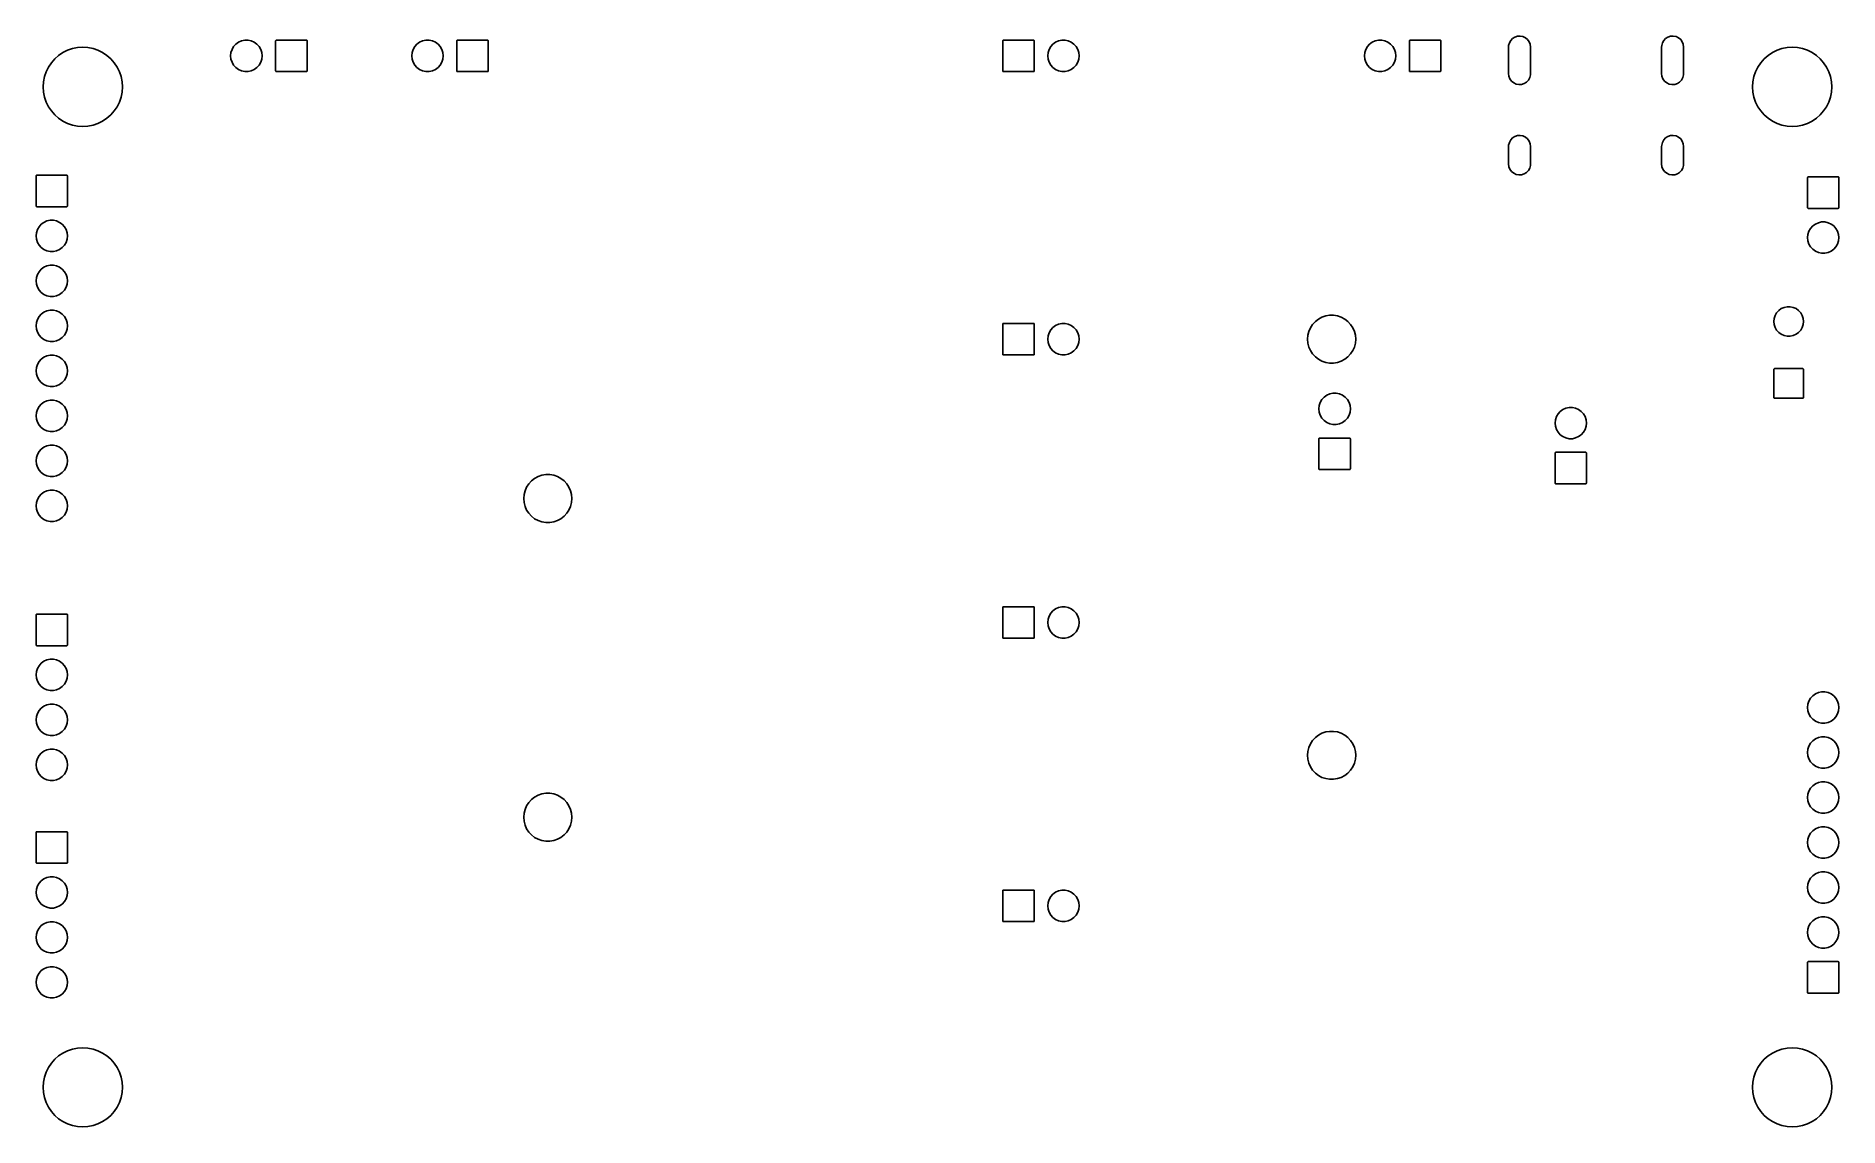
# Model space of a CAD drawing. Extents: x 108 to 210, y -134 to -72.
import ezdxf

# ---------------------------------------------------------------- set-up
doc = ezdxf.new("R2010")
doc.units = 0
doc.layers.add('BLACK', color=7, linetype='CONTINUOUS')

msp = doc.modelspace()

# ---------------------------------------------------------------- linework, layer by layer
at = {"layer": 'BLACK', "linetype": 'CONTINUOUS'}
for p, q in [((109.631, -73.311835), (109.893554, -73.182358)), ((109.893554, -73.182358), (110.170763, -73.088258)), ((110.170763, -73.088258), (110.457882, -73.031146)), ((110.457882, -73.031146), (110.75, -73.012)), ((110.75, -73.012), (111.042118, -73.031146)), ((111.042118, -73.031146), (111.329237, -73.088258)), ((111.329237, -73.088258), (111.606446, -73.182358)), ((111.606446, -73.182358), (111.869, -73.311835)), ((119.116405, -73.315374), (119.173772, -73.138818)), ((119.173772, -73.138818), (119.266593, -72.978047)), ((119.266593, -72.978047), (119.390812, -72.840087)), ((119.390812, -72.840087), (119.541, -72.730969)), ((119.541, -72.730969), (119.710593, -72.655462)), ((119.710593, -72.655462), (119.892179, -72.616865)), ((119.892179, -72.616865), (120.077821, -72.616865)), ((120.077821, -72.616865), (120.259407, -72.655462)), ((120.259407, -72.655462), (120.429, -72.730969)), ((120.429, -72.730969), (120.579188, -72.840087)), ((120.579188, -72.840087), (120.703407, -72.978047)), ((120.703407, -72.978047), (120.796228, -73.138818)), ((120.796228, -73.138818), (120.853595, -73.315374)), ((121.637, -72.65), (121.639893, -72.635458)), ((121.637, -74.35), (121.637, -72.65)), ((121.639893, -72.635458), (121.64813, -72.62313)), ((121.64813, -72.62313), (121.660458, -72.614893)), ((121.660458, -72.614893), (121.675, -72.612)), ((121.675, -72.612), (123.375, -72.612)), ((123.375, -72.612), (123.389542, -72.614893)), ((123.389542, -72.614893), (123.40187, -72.62313)), ((123.40187, -72.62313), (123.410107, -72.635458)), ((123.410107, -72.635458), (123.413, -72.65)), ((123.413, -72.65), (123.413, -74.35)), ((129.341405, -73.315374), (129.398772, -73.138818)), ((129.398772, -73.138818), (129.491593, -72.978047)), ((129.491593, -72.978047), (129.615812, -72.840087)), ((129.615812, -72.840087), (129.766, -72.730969)), ((129.766, -72.730969), (129.935593, -72.655462)), ((129.935593, -72.655462), (130.117179, -72.616865)), ((130.117179, -72.616865), (130.302821, -72.616865)), ((130.302821, -72.616865), (130.484407, -72.655462)), ((130.484407, -72.655462), (130.654, -72.730969)), ((130.654, -72.730969), (130.804188, -72.840087)), ((130.804188, -72.840087), (130.928407, -72.978047)), ((130.928407, -72.978047), (131.021228, -73.138818)), ((131.021228, -73.138818), (131.078595, -73.315374)), ((131.862, -72.65), (131.864893, -72.635458)), ((131.862, -74.35), (131.862, -72.65)), ((131.864893, -72.635458), (131.87313, -72.62313)), ((131.87313, -72.62313), (131.885458, -72.614893)), ((131.885458, -72.614893), (131.9, -72.612)), ((131.9, -72.612), (133.6, -72.612)), ((133.6, -72.612), (133.614542, -72.614893)), ((133.614542, -72.614893), (133.62687, -72.62313)), ((133.62687, -72.62313), (133.635107, -72.635458)), ((133.635107, -72.635458), (133.638, -72.65)), ((133.638, -72.65), (133.638, -74.35)), ((162.682951, -72.65), (162.685844, -72.635458)), ((162.682951, -74.35), (162.682951, -72.65)), ((162.685844, -72.635458), (162.694081, -72.62313)), ((162.694081, -72.62313), (162.706409, -72.614893)), ((162.706409, -72.614893), (162.720951, -72.612)), ((162.720951, -72.612), (164.420951, -72.612)), ((164.420951, -72.612), (164.435493, -72.614893)), ((164.435493, -72.614893), (164.447821, -72.62313)), ((164.447821, -72.62313), (164.456058, -72.635458)), ((164.456058, -72.635458), (164.458951, -72.65)), ((164.458951, -72.65), (164.458951, -74.35)), ((165.242356, -73.315374), (165.299723, -73.138818)), ((165.299723, -73.138818), (165.392544, -72.978047)), ((165.392544, -72.978047), (165.516763, -72.840087)), ((165.516763, -72.840087), (165.666951, -72.730969)), ((165.666951, -72.730969), (165.836544, -72.655462)), ((165.836544, -72.655462), (166.01813, -72.616865)), ((166.01813, -72.616865), (166.203772, -72.616865)), ((166.203772, -72.616865), (166.385358, -72.655462)), ((166.385358, -72.655462), (166.554951, -72.730969)), ((166.554951, -72.730969), (166.705139, -72.840087)), ((166.705139, -72.840087), (166.829358, -72.978047)), ((166.829358, -72.978047), (166.922179, -73.138818)), ((166.922179, -73.138818), (166.979546, -73.315374)), ((183.116405, -73.315374), (183.173772, -73.138818)), ((183.173772, -73.138818), (183.266593, -72.978047)), ((183.266593, -72.978047), (183.390812, -72.840087)), ((183.390812, -72.840087), (183.541, -72.730969)), ((183.541, -72.730969), (183.710593, -72.655462)), ((183.710593, -72.655462), (183.892179, -72.616865)), ((183.892179, -72.616865), (184.077821, -72.616865)), ((184.077821, -72.616865), (184.259407, -72.655462)), ((184.259407, -72.655462), (184.429, -72.730969)), ((184.429, -72.730969), (184.579188, -72.840087)), ((184.579188, -72.840087), (184.703407, -72.978047)), ((184.703407, -72.978047), (184.796228, -73.138818)), ((184.796228, -73.138818), (184.853595, -73.315374)), ((185.637, -72.65), (185.639893, -72.635458)), ((185.637, -74.35), (185.637, -72.65)), ((185.639893, -72.635458), (185.64813, -72.62313)), ((185.64813, -72.62313), (185.660458, -72.614893)), ((185.660458, -72.614893), (185.675, -72.612)), ((185.675, -72.612), (187.375, -72.612)), ((187.375, -72.612), (187.389542, -72.614893)), ((187.389542, -72.614893), (187.40187, -72.62313)), ((187.40187, -72.62313), (187.410107, -72.635458)), ((187.410107, -72.635458), (187.413, -72.65)), ((187.413, -72.65), (187.413, -74.35)), ((191.237796, -73.0014), (191.242702, -72.923418)), ((191.237796, -74.5), (191.237796, -73.0014)), ((191.242702, -72.923418), (191.281489, -72.772353)), ((191.281489, -72.772353), (191.356626, -72.63568)), ((191.356626, -72.63568), (191.463391, -72.521987)), ((191.463391, -72.521987), (191.595076, -72.438417)), ((191.595076, -72.438417), (191.743407, -72.390221)), ((191.743407, -72.390221), (191.899064, -72.380428)), ((191.899064, -72.380428), (192.052266, -72.409653)), ((192.052266, -72.409653), (192.193387, -72.476059)), ((192.193387, -72.476059), (192.31356, -72.575475)), ((192.31356, -72.575475), (192.405234, -72.701653)), ((192.405234, -72.701653), (192.462648, -72.846665)), ((192.462648, -72.846665), (192.482196, -73.0014)), ((192.482196, -73.0014), (192.482196, -74.5)), ((199.8778, -73.0014), (199.882706, -72.923418)), ((199.8778, -74.5), (199.8778, -73.0014)), ((199.882706, -72.923418), (199.921493, -72.772353)), ((199.921493, -72.772353), (199.99663, -72.63568)), ((199.99663, -72.63568), (200.103395, -72.521987)), ((200.103395, -72.521987), (200.23508, -72.438417)), ((200.23508, -72.438417), (200.383411, -72.390221)), ((200.383411, -72.390221), (200.539068, -72.380428)), ((200.539068, -72.380428), (200.69227, -72.409653)), ((200.69227, -72.409653), (200.833391, -72.476059)), ((200.833391, -72.476059), (200.953564, -72.575475)), ((200.953564, -72.575475), (201.045238, -72.701653)), ((201.045238, -72.701653), (201.102652, -72.846665)), ((201.102652, -72.846665), (201.1222, -73.0014)), ((201.1222, -73.0014), (201.1222, -74.5)), ((206.131, -73.311835), (206.393554, -73.182358)), ((206.393554, -73.182358), (206.670763, -73.088258)), ((206.670763, -73.088258), (206.957882, -73.031146)), ((206.957882, -73.031146), (207.25, -73.012)), ((207.25, -73.012), (207.542118, -73.031146)), ((207.542118, -73.031146), (207.829237, -73.088258)), ((207.829237, -73.088258), (208.106446, -73.182358)), ((208.106446, -73.182358), (208.369, -73.311835)), ((108.682358, -74.393554), (108.811835, -74.131)), ((108.811835, -74.131), (108.974475, -73.887592)), ((108.974475, -73.887592), (109.167495, -73.667495)), ((109.167495, -73.667495), (109.387592, -73.474475)), ((109.387592, -73.474475), (109.631, -73.311835)), ((111.869, -73.311835), (112.112408, -73.474475)), ((112.112408, -73.474475), (112.332505, -73.667495)), ((112.332505, -73.667495), (112.525525, -73.887592)), ((112.525525, -73.887592), (112.688165, -74.131)), ((112.688165, -74.131), (112.817642, -74.393554)), ((119.097, -73.5), (119.116405, -73.315374)), ((119.116405, -73.684626), (119.097, -73.5)), ((119.173772, -73.861182), (119.116405, -73.684626)), ((119.266593, -74.021953), (119.173772, -73.861182)), ((119.390812, -74.159913), (119.266593, -74.021953)), ((119.541, -74.269031), (119.390812, -74.159913)), ((119.710593, -74.344538), (119.541, -74.269031)), ((120.429, -74.269031), (120.259407, -74.344538)), ((120.579188, -74.159913), (120.429, -74.269031)), ((120.703407, -74.021953), (120.579188, -74.159913)), ((120.796228, -73.861182), (120.703407, -74.021953)), ((120.853595, -73.684626), (120.796228, -73.861182)), ((120.853595, -73.315374), (120.873, -73.5)), ((120.873, -73.5), (120.853595, -73.684626)), ((129.322, -73.5), (129.341405, -73.315374)), ((129.341405, -73.684626), (129.322, -73.5)), ((129.398772, -73.861182), (129.341405, -73.684626)), ((129.491593, -74.021953), (129.398772, -73.861182)), ((129.615812, -74.159913), (129.491593, -74.021953)), ((129.766, -74.269031), (129.615812, -74.159913)), ((129.935593, -74.344538), (129.766, -74.269031)), ((130.654, -74.269031), (130.484407, -74.344538)), ((130.804188, -74.159913), (130.654, -74.269031)), ((130.928407, -74.021953), (130.804188, -74.159913)), ((131.021228, -73.861182), (130.928407, -74.021953)), ((131.078595, -73.684626), (131.021228, -73.861182)), ((131.078595, -73.315374), (131.098, -73.5)), ((131.098, -73.5), (131.078595, -73.684626)), ((165.222951, -73.5), (165.242356, -73.315374)), ((165.242356, -73.684626), (165.222951, -73.5)), ((165.299723, -73.861182), (165.242356, -73.684626)), ((165.392544, -74.021953), (165.299723, -73.861182)), ((165.516763, -74.159913), (165.392544, -74.021953)), ((165.666951, -74.269031), (165.516763, -74.159913)), ((165.836544, -74.344538), (165.666951, -74.269031)), ((166.554951, -74.269031), (166.385358, -74.344538)), ((166.705139, -74.159913), (166.554951, -74.269031)), ((166.829358, -74.021953), (166.705139, -74.159913)), ((166.922179, -73.861182), (166.829358, -74.021953)), ((166.979546, -73.684626), (166.922179, -73.861182)), ((166.979546, -73.315374), (166.998951, -73.5)), ((166.998951, -73.5), (166.979546, -73.684626)), ((183.097, -73.5), (183.116405, -73.315374)), ((183.116405, -73.684626), (183.097, -73.5)), ((183.173772, -73.861182), (183.116405, -73.684626)), ((183.266593, -74.021953), (183.173772, -73.861182)), ((183.390812, -74.159913), (183.266593, -74.021953)), ((183.541, -74.269031), (183.390812, -74.159913)), ((183.710593, -74.344538), (183.541, -74.269031)), ((184.429, -74.269031), (184.259407, -74.344538)), ((184.579188, -74.159913), (184.429, -74.269031)), ((184.703407, -74.021953), (184.579188, -74.159913)), ((184.796228, -73.861182), (184.703407, -74.021953)), ((184.853595, -73.684626), (184.796228, -73.861182)), ((184.853595, -73.315374), (184.873, -73.5)), ((184.873, -73.5), (184.853595, -73.684626)), ((205.182358, -74.393554), (205.311835, -74.131)), ((205.311835, -74.131), (205.474475, -73.887592)), ((205.474475, -73.887592), (205.667495, -73.667495)), ((205.667495, -73.667495), (205.887592, -73.474475)), ((205.887592, -73.474475), (206.131, -73.311835)), ((208.369, -73.311835), (208.612408, -73.474475)), ((208.612408, -73.474475), (208.832505, -73.667495)), ((208.832505, -73.667495), (209.025525, -73.887592)), ((209.025525, -73.887592), (209.188165, -74.131)), ((209.188165, -74.131), (209.317642, -74.393554)), ((108.512, -75.25), (108.531146, -74.957882)), ((108.531146, -75.542118), (108.512, -75.25)), ((108.531146, -74.957882), (108.588258, -74.670763)), ((108.588258, -74.670763), (108.682358, -74.393554)), ((112.817642, -74.393554), (112.911742, -74.670763)), ((112.911742, -74.670763), (112.968854, -74.957882)), ((112.968854, -74.957882), (112.988, -75.25)), ((112.988, -75.25), (112.968854, -75.542118)), ((119.892179, -74.383135), (119.710593, -74.344538)), ((120.077821, -74.383135), (119.892179, -74.383135)), ((120.259407, -74.344538), (120.077821, -74.383135)), ((121.639893, -74.364542), (121.637, -74.35)), ((121.64813, -74.37687), (121.639893, -74.364542)), ((121.660458, -74.385107), (121.64813, -74.37687)), ((121.675, -74.388), (121.660458, -74.385107)), ((123.375, -74.388), (121.675, -74.388)), ((123.389542, -74.385107), (123.375, -74.388)), ((123.40187, -74.37687), (123.389542, -74.385107)), ((123.410107, -74.364542), (123.40187, -74.37687)), ((123.413, -74.35), (123.410107, -74.364542)), ((130.117179, -74.383135), (129.935593, -74.344538)), ((130.302821, -74.383135), (130.117179, -74.383135)), ((130.484407, -74.344538), (130.302821, -74.383135)), ((131.864893, -74.364542), (131.862, -74.35)), ((131.87313, -74.37687), (131.864893, -74.364542)), ((131.885458, -74.385107), (131.87313, -74.37687)), ((131.9, -74.388), (131.885458, -74.385107)), ((133.6, -74.388), (131.9, -74.388)), ((133.614542, -74.385107), (133.6, -74.388)), ((133.62687, -74.37687), (133.614542, -74.385107)), ((133.635107, -74.364542), (133.62687, -74.37687)), ((133.638, -74.35), (133.635107, -74.364542)), ((162.685844, -74.364542), (162.682951, -74.35)), ((162.694081, -74.37687), (162.685844, -74.364542)), ((162.706409, -74.385107), (162.694081, -74.37687)), ((162.720951, -74.388), (162.706409, -74.385107)), ((164.420951, -74.388), (162.720951, -74.388)), ((164.435493, -74.385107), (164.420951, -74.388)), ((164.447821, -74.37687), (164.435493, -74.385107)), ((164.456058, -74.364542), (164.447821, -74.37687)), ((164.458951, -74.35), (164.456058, -74.364542)), ((166.01813, -74.383135), (165.836544, -74.344538)), ((166.203772, -74.383135), (166.01813, -74.383135)), ((166.385358, -74.344538), (166.203772, -74.383135)), ((183.892179, -74.383135), (183.710593, -74.344538)), ((184.077821, -74.383135), (183.892179, -74.383135)), ((184.259407, -74.344538), (184.077821, -74.383135)), ((185.639893, -74.364542), (185.637, -74.35)), ((185.64813, -74.37687), (185.639893, -74.364542)), ((185.660458, -74.385107), (185.64813, -74.37687)), ((185.675, -74.388), (185.660458, -74.385107)), ((187.375, -74.388), (185.675, -74.388)), ((187.389542, -74.385107), (187.375, -74.388)), ((187.40187, -74.37687), (187.389542, -74.385107)), ((187.410107, -74.364542), (187.40187, -74.37687)), ((187.413, -74.35), (187.410107, -74.364542)), ((191.257344, -74.654735), (191.237796, -74.5)), ((191.314758, -74.799747), (191.257344, -74.654735)), ((191.406432, -74.925925), (191.314758, -74.799747)), ((191.526605, -75.025341), (191.406432, -74.925925)), ((191.667726, -75.091747), (191.526605, -75.025341)), ((191.820928, -75.120972), (191.667726, -75.091747)), ((191.976585, -75.111179), (191.820928, -75.120972)), ((192.124916, -75.062983), (191.976585, -75.111179)), ((192.256601, -74.979413), (192.124916, -75.062983)), ((192.363366, -74.86572), (192.256601, -74.979413)), ((192.438503, -74.729047), (192.363366, -74.86572)), ((192.47729, -74.577982), (192.438503, -74.729047)), ((192.482196, -74.5), (192.47729, -74.577982)), ((199.897348, -74.654735), (199.8778, -74.5)), ((199.954762, -74.799747), (199.897348, -74.654735)), ((200.046436, -74.925925), (199.954762, -74.799747)), ((200.166609, -75.025341), (200.046436, -74.925925)), ((200.30773, -75.091747), (200.166609, -75.025341)), ((200.460932, -75.120972), (200.30773, -75.091747)), ((200.616589, -75.111179), (200.460932, -75.120972)), ((200.76492, -75.062983), (200.616589, -75.111179)), ((200.896605, -74.979413), (200.76492, -75.062983)), ((201.00337, -74.86572), (200.896605, -74.979413)), ((201.078507, -74.729047), (201.00337, -74.86572)), ((201.117294, -74.577982), (201.078507, -74.729047)), ((201.1222, -74.5), (201.117294, -74.577982)), ((205.012, -75.25), (205.031146, -74.957882)), ((205.031146, -75.542118), (205.012, -75.25)), ((205.031146, -74.957882), (205.088258, -74.670763)), ((205.088258, -74.670763), (205.182358, -74.393554)), ((209.317642, -74.393554), (209.411742, -74.670763)), ((209.411742, -74.670763), (209.468854, -74.957882)), ((209.468854, -74.957882), (209.488, -75.25)), ((209.488, -75.25), (209.468854, -75.542118)), ((108.588258, -75.829237), (108.531146, -75.542118)), ((108.682358, -76.106446), (108.588258, -75.829237)), ((108.811835, -76.369), (108.682358, -76.106446)), ((112.817642, -76.106446), (112.688165, -76.369)), ((112.911742, -75.829237), (112.817642, -76.106446)), ((112.968854, -75.542118), (112.911742, -75.829237)), ((205.088258, -75.829237), (205.031146, -75.542118)), ((205.182358, -76.106446), (205.088258, -75.829237)), ((205.311835, -76.369), (205.182358, -76.106446)), ((209.317642, -76.106446), (209.188165, -76.369)), ((209.411742, -75.829237), (209.317642, -76.106446)), ((209.468854, -75.542118), (209.411742, -75.829237)), ((108.974475, -76.612408), (108.811835, -76.369)), ((109.167495, -76.832505), (108.974475, -76.612408)), ((109.387592, -77.025525), (109.167495, -76.832505)), ((109.631, -77.188165), (109.387592, -77.025525)), ((109.893554, -77.317642), (109.631, -77.188165)), ((110.170763, -77.411742), (109.893554, -77.317642)), ((111.606446, -77.317642), (111.329237, -77.411742)), ((111.869, -77.188165), (111.606446, -77.317642)), ((112.112408, -77.025525), (111.869, -77.188165)), ((112.332505, -76.832505), (112.112408, -77.025525)), ((112.525525, -76.612408), (112.332505, -76.832505)), ((112.688165, -76.369), (112.525525, -76.612408)), ((205.474475, -76.612408), (205.311835, -76.369)), ((205.667495, -76.832505), (205.474475, -76.612408)), ((205.887592, -77.025525), (205.667495, -76.832505)), ((206.131, -77.188165), (205.887592, -77.025525)), ((206.393554, -77.317642), (206.131, -77.188165)), ((206.670763, -77.411742), (206.393554, -77.317642)), ((208.106446, -77.317642), (207.829237, -77.411742)), ((208.369, -77.188165), (208.106446, -77.317642)), ((208.612408, -77.025525), (208.369, -77.188165)), ((208.832505, -76.832505), (208.612408, -77.025525)), ((209.025525, -76.612408), (208.832505, -76.832505)), ((209.188165, -76.369), (209.025525, -76.612408)), ((110.457882, -77.468854), (110.170763, -77.411742)), ((110.75, -77.488), (110.457882, -77.468854)), ((111.042118, -77.468854), (110.75, -77.488)), ((111.329237, -77.411742), (111.042118, -77.468854)), ((191.281489, -78.386353), (191.356626, -78.24968)), ((191.356626, -78.24968), (191.463391, -78.135987)), ((191.463391, -78.135987), (191.595076, -78.052417)), ((191.595076, -78.052417), (191.743407, -78.004221)), ((191.743407, -78.004221), (191.899064, -77.994428)), ((191.899064, -77.994428), (192.052266, -78.023653)), ((192.052266, -78.023653), (192.193387, -78.090059)), ((192.193387, -78.090059), (192.31356, -78.189475)), ((192.31356, -78.189475), (192.405234, -78.315653)), ((192.405234, -78.315653), (192.462648, -78.460665)), ((199.921493, -78.386353), (199.99663, -78.24968)), ((199.99663, -78.24968), (200.103395, -78.135987)), ((200.103395, -78.135987), (200.23508, -78.052417)), ((200.23508, -78.052417), (200.383411, -78.004221)), ((200.383411, -78.004221), (200.539068, -77.994428)), ((200.539068, -77.994428), (200.69227, -78.023653)), ((200.69227, -78.023653), (200.833391, -78.090059)), ((200.833391, -78.090059), (200.953564, -78.189475)), ((200.953564, -78.189475), (201.045238, -78.315653)), ((201.045238, -78.315653), (201.102652, -78.460665)), ((206.957882, -77.468854), (206.670763, -77.411742)), ((207.25, -77.488), (206.957882, -77.468854)), ((207.542118, -77.468854), (207.25, -77.488)), ((207.829237, -77.411742), (207.542118, -77.468854)), ((191.237796, -78.6154), (191.242702, -78.537418)), ((191.237796, -79.606), (191.237796, -78.6154)), ((191.242702, -78.537418), (191.281489, -78.386353)), ((192.462648, -78.460665), (192.482196, -78.6154)), ((192.482196, -78.6154), (192.482196, -79.606)), ((199.8778, -78.6154), (199.882706, -78.537418)), ((199.8778, -79.606), (199.8778, -78.6154)), ((199.882706, -78.537418), (199.921493, -78.386353)), ((201.102652, -78.460665), (201.1222, -78.6154)), ((201.1222, -78.6154), (201.1222, -79.606)), ((108.112, -80.28), (108.114893, -80.265458)), ((108.112, -81.98), (108.112, -80.28)), ((108.114893, -80.265458), (108.12313, -80.25313)), ((108.12313, -80.25313), (108.135458, -80.244893)), ((108.135458, -80.244893), (108.15, -80.242)), ((108.15, -80.242), (109.85, -80.242)), ((109.85, -80.242), (109.864542, -80.244893)), ((109.864542, -80.244893), (109.87687, -80.25313)), ((109.87687, -80.25313), (109.885107, -80.265458)), ((109.885107, -80.265458), (109.888, -80.28)), ((109.888, -80.28), (109.888, -81.98)), ((191.257344, -79.760735), (191.237796, -79.606)), ((191.314758, -79.905747), (191.257344, -79.760735)), ((191.406432, -80.031925), (191.314758, -79.905747)), ((191.526605, -80.131341), (191.406432, -80.031925)), ((191.667726, -80.197747), (191.526605, -80.131341)), ((191.820928, -80.226972), (191.667726, -80.197747)), ((191.976585, -80.217179), (191.820928, -80.226972)), ((192.124916, -80.168983), (191.976585, -80.217179)), ((192.256601, -80.085413), (192.124916, -80.168983)), ((192.363366, -79.97172), (192.256601, -80.085413)), ((192.438503, -79.835047), (192.363366, -79.97172)), ((192.47729, -79.683982), (192.438503, -79.835047)), ((192.482196, -79.606), (192.47729, -79.683982)), ((199.897348, -79.760735), (199.8778, -79.606)), ((199.954762, -79.905747), (199.897348, -79.760735)), ((200.046436, -80.031925), (199.954762, -79.905747)), ((200.166609, -80.131341), (200.046436, -80.031925)), ((200.30773, -80.197747), (200.166609, -80.131341)), ((200.460932, -80.226972), (200.30773, -80.197747)), ((200.616589, -80.217179), (200.460932, -80.226972)), ((200.76492, -80.168983), (200.616589, -80.217179)), ((200.896605, -80.085413), (200.76492, -80.168983)), ((201.00337, -79.97172), (200.896605, -80.085413)), ((201.078507, -79.835047), (201.00337, -79.97172)), ((201.117294, -79.683982), (201.078507, -79.835047)), ((201.1222, -79.606), (201.117294, -79.683982)), ((208.112, -80.375), (208.114893, -80.360458)), ((208.112, -82.075), (208.112, -80.375)), ((208.114893, -80.360458), (208.12313, -80.34813)), ((208.12313, -80.34813), (208.135458, -80.339893)), ((208.135458, -80.339893), (208.15, -80.337)), ((208.15, -80.337), (209.85, -80.337)), ((209.85, -80.337), (209.864542, -80.339893)), ((209.864542, -80.339893), (209.87687, -80.34813)), ((209.87687, -80.34813), (209.885107, -80.360458)), ((209.885107, -80.360458), (209.888, -80.375)), ((209.888, -80.375), (209.888, -82.075)), ((108.114893, -81.994542), (108.112, -81.98)), ((108.12313, -82.00687), (108.114893, -81.994542)), ((108.135458, -82.015107), (108.12313, -82.00687)), ((108.15, -82.018), (108.135458, -82.015107)), ((109.85, -82.018), (108.15, -82.018)), ((109.864542, -82.015107), (109.85, -82.018)), ((109.87687, -82.00687), (109.864542, -82.015107)), ((109.885107, -81.994542), (109.87687, -82.00687)), ((109.888, -81.98), (109.885107, -81.994542)), ((208.114893, -82.089542), (208.112, -82.075)), ((208.12313, -82.10187), (208.114893, -82.089542)), ((208.135458, -82.110107), (208.12313, -82.10187)), ((208.15, -82.113), (208.135458, -82.110107)), ((209.85, -82.113), (208.15, -82.113)), ((209.864542, -82.110107), (209.85, -82.113)), ((209.87687, -82.10187), (209.864542, -82.110107)), ((209.885107, -82.089542), (209.87687, -82.10187)), ((209.888, -82.075), (209.885107, -82.089542)), ((108.131405, -83.485374), (108.188772, -83.308818)), ((108.188772, -83.308818), (108.281593, -83.148047)), ((108.281593, -83.148047), (108.405812, -83.010087)), ((108.405812, -83.010087), (108.556, -82.900969)), ((108.556, -82.900969), (108.725593, -82.825462)), ((108.725593, -82.825462), (108.907179, -82.786865)), ((108.907179, -82.786865), (109.092821, -82.786865)), ((109.092821, -82.786865), (109.274407, -82.825462)), ((109.274407, -82.825462), (109.444, -82.900969)), ((109.444, -82.900969), (109.594188, -83.010087)), ((109.594188, -83.010087), (109.718407, -83.148047)), ((109.718407, -83.148047), (109.811228, -83.308818)), ((109.811228, -83.308818), (109.868595, -83.485374)), ((208.131405, -83.580374), (208.188772, -83.403818)), ((208.188772, -83.403818), (208.281593, -83.243047)), ((208.281593, -83.243047), (208.405812, -83.105087)), ((208.405812, -83.105087), (208.556, -82.995969)), ((208.556, -82.995969), (208.725593, -82.920462)), ((208.725593, -82.920462), (208.907179, -82.881865)), ((208.907179, -82.881865), (209.092821, -82.881865)), ((209.092821, -82.881865), (209.274407, -82.920462)), ((209.274407, -82.920462), (209.444, -82.995969)), ((209.444, -82.995969), (209.594188, -83.105087)), ((209.594188, -83.105087), (209.718407, -83.243047)), ((209.718407, -83.243047), (209.811228, -83.403818)), ((209.811228, -83.403818), (209.868595, -83.580374)), ((108.112, -83.67), (108.131405, -83.485374)), ((108.131405, -83.854626), (108.112, -83.67)), ((108.188772, -84.031182), (108.131405, -83.854626)), ((108.281593, -84.191953), (108.188772, -84.031182)), ((108.405812, -84.329913), (108.281593, -84.191953)), ((108.556, -84.439031), (108.405812, -84.329913)), ((108.725593, -84.514538), (108.556, -84.439031)), ((109.444, -84.439031), (109.274407, -84.514538)), ((109.594188, -84.329913), (109.444, -84.439031)), ((109.718407, -84.191953), (109.594188, -84.329913)), ((109.811228, -84.031182), (109.718407, -84.191953)), ((109.868595, -83.854626), (109.811228, -84.031182)), ((109.868595, -83.485374), (109.888, -83.67)), ((109.888, -83.67), (109.868595, -83.854626)), ((208.112, -83.765), (208.131405, -83.580374)), ((208.131405, -83.949626), (208.112, -83.765)), ((208.188772, -84.126182), (208.131405, -83.949626)), ((208.281593, -84.286953), (208.188772, -84.126182)), ((208.405812, -84.424913), (208.281593, -84.286953)), ((208.556, -84.534031), (208.405812, -84.424913)), ((209.594188, -84.424913), (209.444, -84.534031)), ((209.718407, -84.286953), (209.594188, -84.424913)), ((209.811228, -84.126182), (209.718407, -84.286953)), ((209.868595, -83.949626), (209.811228, -84.126182)), ((209.868595, -83.580374), (209.888, -83.765)), ((209.888, -83.765), (209.868595, -83.949626)), ((108.405812, -85.550087), (108.556, -85.440969)), ((108.556, -85.440969), (108.725593, -85.365462)), ((108.907179, -84.553135), (108.725593, -84.514538)), ((108.725593, -85.365462), (108.907179, -85.326865)), ((109.092821, -84.553135), (108.907179, -84.553135)), ((108.907179, -85.326865), (109.092821, -85.326865)), ((109.274407, -84.514538), (109.092821, -84.553135)), ((109.092821, -85.326865), (109.274407, -85.365462)), ((109.274407, -85.365462), (109.444, -85.440969)), ((109.444, -85.440969), (109.594188, -85.550087)), ((208.725593, -84.609538), (208.556, -84.534031)), ((208.907179, -84.648135), (208.725593, -84.609538)), ((209.092821, -84.648135), (208.907179, -84.648135)), ((209.274407, -84.609538), (209.092821, -84.648135)), ((209.444, -84.534031), (209.274407, -84.609538)), ((108.112, -86.21), (108.131405, -86.025374)), ((108.131405, -86.394626), (108.112, -86.21)), ((108.131405, -86.025374), (108.188772, -85.848818)), ((108.188772, -86.571182), (108.131405, -86.394626)), ((108.188772, -85.848818), (108.281593, -85.688047)), ((108.281593, -85.688047), (108.405812, -85.550087)), ((109.594188, -85.550087), (109.718407, -85.688047)), ((109.718407, -85.688047), (109.811228, -85.848818)), ((109.811228, -85.848818), (109.868595, -86.025374)), ((109.868595, -86.394626), (109.811228, -86.571182)), ((109.868595, -86.025374), (109.888, -86.21)), ((109.888, -86.21), (109.868595, -86.394626)), ((108.281593, -86.731953), (108.188772, -86.571182)), ((108.405812, -86.869913), (108.281593, -86.731953)), ((108.556, -86.979031), (108.405812, -86.869913)), ((108.725593, -87.054538), (108.556, -86.979031)), ((108.907179, -87.093135), (108.725593, -87.054538)), ((109.092821, -87.093135), (108.907179, -87.093135)), ((109.274407, -87.054538), (109.092821, -87.093135)), ((109.444, -86.979031), (109.274407, -87.054538)), ((109.594188, -86.869913), (109.444, -86.979031)), ((109.718407, -86.731953), (109.594188, -86.869913)), ((109.811228, -86.571182), (109.718407, -86.731953)), ((108.131405, -88.565374), (108.188772, -88.388818)), ((108.188772, -88.388818), (108.281593, -88.228047)), ((108.281593, -88.228047), (108.405812, -88.090087)), ((108.405812, -88.090087), (108.556, -87.980969)), ((108.556, -87.980969), (108.725593, -87.905462)), ((108.725593, -87.905462), (108.907179, -87.866865)), ((108.907179, -87.866865), (109.092821, -87.866865)), ((109.092821, -87.866865), (109.274407, -87.905462)), ((109.274407, -87.905462), (109.444, -87.980969)), ((109.444, -87.980969), (109.594188, -88.090087)), ((109.594188, -88.090087), (109.718407, -88.228047)), ((109.718407, -88.228047), (109.811228, -88.388818)), ((109.811228, -88.388818), (109.868595, -88.565374)), ((180.177716, -88.665408), (180.32971, -88.500298)), ((180.32971, -88.500298), (180.506807, -88.362458)), ((180.506807, -88.362458), (180.704176, -88.255647)), ((180.704176, -88.255647), (180.916434, -88.182779)), ((180.916434, -88.182779), (181.137791, -88.145841)), ((181.137791, -88.145841), (181.362209, -88.145841)), ((181.362209, -88.145841), (181.583566, -88.182779)), ((181.583566, -88.182779), (181.795824, -88.255647)), ((181.795824, -88.255647), (181.993193, -88.362458)), ((181.993193, -88.362458), (182.17029, -88.500298)), ((182.17029, -88.500298), (182.322284, -88.665408)), ((206.2119, -88.499998), (206.230214, -88.325747)), ((206.230214, -88.674249), (206.2119, -88.499998)), ((206.230214, -88.325747), (206.284358, -88.159112)), ((206.284358, -88.159112), (206.371963, -88.007375)), ((206.371963, -88.007375), (206.489202, -87.877168)), ((206.489202, -87.877168), (206.63095, -87.774182)), ((206.63095, -87.774182), (206.791013, -87.702918)), ((206.791013, -87.702918), (206.962395, -87.666489)), ((206.962395, -87.666489), (207.137605, -87.666489)), ((207.137605, -87.666489), (207.308987, -87.702918)), ((207.308987, -87.702918), (207.46905, -87.774182)), ((207.46905, -87.774182), (207.610798, -87.877168)), ((207.610798, -87.877168), (207.728037, -88.007375)), ((207.728037, -88.007375), (207.815642, -88.159112)), ((207.815642, -88.159112), (207.869786, -88.325747)), ((207.869786, -88.325747), (207.8881, -88.499998)), ((207.8881, -88.499998), (207.869786, -88.674249)), ((108.112, -88.75), (108.131405, -88.565374)), ((108.131405, -88.934626), (108.112, -88.75)), ((108.188772, -89.111182), (108.131405, -88.934626)), ((108.281593, -89.271953), (108.188772, -89.111182)), ((108.405812, -89.409913), (108.281593, -89.271953)), ((108.556, -89.519031), (108.405812, -89.409913)), ((108.725593, -89.594538), (108.556, -89.519031)), ((109.444, -89.519031), (109.274407, -89.594538)), ((109.594188, -89.409913), (109.444, -89.519031)), ((109.718407, -89.271953), (109.594188, -89.409913)), ((109.811228, -89.111182), (109.718407, -89.271953)), ((109.868595, -88.934626), (109.811228, -89.111182)), ((109.868595, -88.565374), (109.888, -88.75)), ((109.888, -88.75), (109.868595, -88.934626)), ((162.682951, -88.65), (162.685844, -88.635458)), ((162.682951, -90.35), (162.682951, -88.65)), ((162.685844, -88.635458), (162.694081, -88.62313)), ((162.694081, -88.62313), (162.706409, -88.614893)), ((162.706409, -88.614893), (162.720951, -88.612)), ((162.720951, -88.612), (164.420951, -88.612)), ((164.420951, -88.612), (164.435493, -88.614893)), ((164.435493, -88.614893), (164.447821, -88.62313)), ((164.447821, -88.62313), (164.456058, -88.635458)), ((164.456058, -88.635458), (164.458951, -88.65)), ((164.458951, -88.65), (164.458951, -90.35)), ((165.222951, -89.5), (165.242356, -89.315374)), ((165.242356, -89.684626), (165.222951, -89.5)), ((165.242356, -89.315374), (165.299723, -89.138818)), ((165.299723, -89.138818), (165.392544, -88.978047)), ((165.392544, -88.978047), (165.516763, -88.840087)), ((165.516763, -88.840087), (165.666951, -88.730969)), ((165.666951, -88.730969), (165.836544, -88.655462)), ((165.836544, -88.655462), (166.01813, -88.616865)), ((166.01813, -88.616865), (166.203772, -88.616865)), ((166.203772, -88.616865), (166.385358, -88.655462)), ((166.385358, -88.655462), (166.554951, -88.730969)), ((166.554951, -88.730969), (166.705139, -88.840087)), ((166.705139, -88.840087), (166.829358, -88.978047)), ((166.829358, -88.978047), (166.922179, -89.138818)), ((166.922179, -89.138818), (166.979546, -89.315374)), ((166.979546, -89.315374), (166.998951, -89.5)), ((166.998951, -89.5), (166.979546, -89.684626)), ((179.8912, -89.5), (179.909732, -89.276349)), ((179.909732, -89.723651), (179.8912, -89.5)), ((179.909732, -89.276349), (179.964824, -89.058798)), ((179.964824, -89.058798), (180.054971, -88.853283)), ((180.054971, -88.853283), (180.177716, -88.665408)), ((182.322284, -88.665408), (182.445029, -88.853283)), ((182.445029, -88.853283), (182.535176, -89.058798)), ((182.535176, -89.058798), (182.590268, -89.276349)), ((182.590268, -89.276349), (182.6088, -89.5)), ((182.6088, -89.5), (182.590268, -89.723651)), ((206.284358, -88.840884), (206.230214, -88.674249)), ((206.371963, -88.992621), (206.284358, -88.840884)), ((206.489202, -89.122828), (206.371963, -88.992621)), ((206.63095, -89.225814), (206.489202, -89.122828)), ((206.791013, -89.297078), (206.63095, -89.225814)), ((206.962395, -89.333507), (206.791013, -89.297078)), ((207.137605, -89.333507), (206.962395, -89.333507)), ((207.308987, -89.297078), (207.137605, -89.333507)), ((207.46905, -89.225814), (207.308987, -89.297078)), ((207.610798, -89.122828), (207.46905, -89.225814)), ((207.728037, -88.992621), (207.610798, -89.122828)), ((207.815642, -88.840884), (207.728037, -88.992621)), ((207.869786, -88.674249), (207.815642, -88.840884)), ((108.405812, -90.630087), (108.556, -90.520969)), ((108.556, -90.520969), (108.725593, -90.445462)), ((108.907179, -89.633135), (108.725593, -89.594538)), ((108.725593, -90.445462), (108.907179, -90.406865)), ((109.092821, -89.633135), (108.907179, -89.633135)), ((108.907179, -90.406865), (109.092821, -90.406865)), ((109.274407, -89.594538), (109.092821, -89.633135)), ((109.092821, -90.406865), (109.274407, -90.445462)), ((109.274407, -90.445462), (109.444, -90.520969)), ((109.444, -90.520969), (109.594188, -90.630087)), ((162.685844, -90.364542), (162.682951, -90.35)), ((162.694081, -90.37687), (162.685844, -90.364542)), ((162.706409, -90.385107), (162.694081, -90.37687)), ((162.720951, -90.388), (162.706409, -90.385107)), ((164.420951, -90.388), (162.720951, -90.388)), ((164.435493, -90.385107), (164.420951, -90.388)), ((164.447821, -90.37687), (164.435493, -90.385107)), ((164.456058, -90.364542), (164.447821, -90.37687)), ((164.458951, -90.35), (164.456058, -90.364542)), ((165.299723, -89.861182), (165.242356, -89.684626)), ((165.392544, -90.021953), (165.299723, -89.861182)), ((165.516763, -90.159913), (165.392544, -90.021953)), ((165.666951, -90.269031), (165.516763, -90.159913)), ((165.836544, -90.344538), (165.666951, -90.269031)), ((166.01813, -90.383135), (165.836544, -90.344538)), ((166.203772, -90.383135), (166.01813, -90.383135)), ((166.385358, -90.344538), (166.203772, -90.383135)), ((166.554951, -90.269031), (166.385358, -90.344538)), ((166.705139, -90.159913), (166.554951, -90.269031)), ((166.829358, -90.021953), (166.705139, -90.159913)), ((166.922179, -89.861182), (166.829358, -90.021953)), ((166.979546, -89.684626), (166.922179, -89.861182)), ((179.964824, -89.941202), (179.909732, -89.723651)), ((180.054971, -90.146717), (179.964824, -89.941202)), ((180.177716, -90.334592), (180.054971, -90.146717)), ((180.32971, -90.499702), (180.177716, -90.334592)), ((180.506807, -90.637542), (180.32971, -90.499702)), ((182.17029, -90.499702), (181.993193, -90.637542)), ((182.322284, -90.334592), (182.17029, -90.499702)), ((182.445029, -90.146717), (182.322284, -90.334592)), ((182.535176, -89.941202), (182.445029, -90.146717)), ((182.590268, -89.723651), (182.535176, -89.941202)), ((108.112, -91.29), (108.131405, -91.105374)), ((108.131405, -91.474626), (108.112, -91.29)), ((108.131405, -91.105374), (108.188772, -90.928818)), ((108.188772, -91.651182), (108.131405, -91.474626)), ((108.188772, -90.928818), (108.281593, -90.768047)), ((108.281593, -90.768047), (108.405812, -90.630087)), ((109.594188, -90.630087), (109.718407, -90.768047)), ((109.718407, -90.768047), (109.811228, -90.928818)), ((109.811228, -90.928818), (109.868595, -91.105374)), ((109.868595, -91.474626), (109.811228, -91.651182)), ((109.868595, -91.105374), (109.888, -91.29)), ((109.888, -91.29), (109.868595, -91.474626)), ((180.704176, -90.744353), (180.506807, -90.637542)), ((180.916434, -90.817221), (180.704176, -90.744353)), ((181.137791, -90.854159), (180.916434, -90.817221)), ((181.362209, -90.854159), (181.137791, -90.854159)), ((181.583566, -90.817221), (181.362209, -90.854159)), ((181.795824, -90.744353), (181.583566, -90.817221)), ((181.993193, -90.637542), (181.795824, -90.744353)), ((206.2119, -91.199901), (206.214793, -91.185359)), ((206.2119, -92.800101), (206.2119, -91.199901)), ((206.214793, -91.185359), (206.22303, -91.173031)), ((206.22303, -91.173031), (206.235358, -91.164794)), ((206.235358, -91.164794), (206.2499, -91.161901)), ((206.2499, -91.161901), (207.8501, -91.161901)), ((207.8501, -91.161901), (207.864642, -91.164794)), ((207.864642, -91.164794), (207.87697, -91.173031)), ((207.87697, -91.173031), (207.885207, -91.185359)), ((207.885207, -91.185359), (207.8881, -91.199901)), ((207.8881, -91.199901), (207.8881, -92.800101)), ((108.281593, -91.811953), (108.188772, -91.651182)), ((108.405812, -91.949913), (108.281593, -91.811953)), ((108.556, -92.059031), (108.405812, -91.949913)), ((108.725593, -92.134538), (108.556, -92.059031)), ((108.907179, -92.173135), (108.725593, -92.134538)), ((109.092821, -92.173135), (108.907179, -92.173135)), ((109.274407, -92.134538), (109.092821, -92.173135)), ((109.444, -92.059031), (109.274407, -92.134538)), ((109.594188, -91.949913), (109.444, -92.059031)), ((109.718407, -91.811953), (109.594188, -91.949913)), ((109.811228, -91.651182), (109.718407, -91.811953)), ((180.9752, -92.665969), (181.144793, -92.590462)), ((181.144793, -92.590462), (181.326379, -92.551865)), ((181.326379, -92.551865), (181.512021, -92.551865)), ((181.512021, -92.551865), (181.693607, -92.590462)), ((181.693607, -92.590462), (181.8632, -92.665969)), ((108.131405, -93.645374), (108.188772, -93.468818)), ((108.188772, -93.468818), (108.281593, -93.308047)), ((108.281593, -93.308047), (108.405812, -93.170087)), ((108.405812, -93.170087), (108.556, -93.060969)), ((108.556, -93.060969), (108.725593, -92.985462)), ((108.725593, -92.985462), (108.907179, -92.946865)), ((108.907179, -92.946865), (109.092821, -92.946865)), ((109.092821, -92.946865), (109.274407, -92.985462)), ((109.274407, -92.985462), (109.444, -93.060969)), ((109.444, -93.060969), (109.594188, -93.170087)), ((109.594188, -93.170087), (109.718407, -93.308047)), ((109.718407, -93.308047), (109.811228, -93.468818)), ((109.811228, -93.468818), (109.868595, -93.645374)), ((180.5312, -93.435), (180.550605, -93.250374)), ((180.550605, -93.619626), (180.5312, -93.435)), ((180.550605, -93.250374), (180.607972, -93.073818)), ((180.607972, -93.796182), (180.550605, -93.619626)), ((180.607972, -93.073818), (180.700793, -92.913047)), ((180.700793, -92.913047), (180.825012, -92.775087)), ((180.825012, -92.775087), (180.9752, -92.665969)), ((181.8632, -92.665969), (182.013388, -92.775087)), ((182.013388, -92.775087), (182.137607, -92.913047)), ((182.137607, -92.913047), (182.230428, -93.073818)), ((182.230428, -93.073818), (182.287795, -93.250374)), ((182.287795, -93.619626), (182.230428, -93.796182)), ((182.287795, -93.250374), (182.3072, -93.435)), ((182.3072, -93.435), (182.287795, -93.619626)), ((194.031593, -93.713047), (194.155812, -93.575087)), ((194.155812, -93.575087), (194.306, -93.465969)), ((194.306, -93.465969), (194.475593, -93.390462)), ((194.475593, -93.390462), (194.657179, -93.351865)), ((194.657179, -93.351865), (194.842821, -93.351865)), ((194.842821, -93.351865), (195.024407, -93.390462)), ((195.024407, -93.390462), (195.194, -93.465969)), ((195.194, -93.465969), (195.344188, -93.575087)), ((195.344188, -93.575087), (195.468407, -93.713047)), ((206.214793, -92.814643), (206.2119, -92.800101)), ((206.22303, -92.826971), (206.214793, -92.814643)), ((206.235358, -92.835208), (206.22303, -92.826971)), ((206.2499, -92.838101), (206.235358, -92.835208)), ((207.8501, -92.838101), (206.2499, -92.838101)), ((207.864642, -92.835208), (207.8501, -92.838101)), ((207.87697, -92.826971), (207.864642, -92.835208)), ((207.885207, -92.814643), (207.87697, -92.826971)), ((207.8881, -92.800101), (207.885207, -92.814643)), ((108.112, -93.83), (108.131405, -93.645374)), ((108.131405, -94.014626), (108.112, -93.83)), ((108.188772, -94.191182), (108.131405, -94.014626)), ((108.281593, -94.351953), (108.188772, -94.191182)), ((108.405812, -94.489913), (108.281593, -94.351953)), ((108.556, -94.599031), (108.405812, -94.489913)), ((108.725593, -94.674538), (108.556, -94.599031)), ((109.444, -94.599031), (109.274407, -94.674538)), ((109.594188, -94.489913), (109.444, -94.599031)), ((109.718407, -94.351953), (109.594188, -94.489913)), ((109.811228, -94.191182), (109.718407, -94.351953)), ((109.868595, -94.014626), (109.811228, -94.191182)), ((109.868595, -93.645374), (109.888, -93.83)), ((109.888, -93.83), (109.868595, -94.014626)), ((180.700793, -93.956953), (180.607972, -93.796182)), ((180.825012, -94.094913), (180.700793, -93.956953)), ((180.9752, -94.204031), (180.825012, -94.094913)), ((181.144793, -94.279538), (180.9752, -94.204031)), ((181.326379, -94.318135), (181.144793, -94.279538)), ((181.512021, -94.318135), (181.326379, -94.318135)), ((181.693607, -94.279538), (181.512021, -94.318135)), ((181.8632, -94.204031), (181.693607, -94.279538)), ((182.013388, -94.094913), (181.8632, -94.204031)), ((182.137607, -93.956953), (182.013388, -94.094913)), ((182.230428, -93.796182), (182.137607, -93.956953)), ((193.862, -94.235), (193.881405, -94.050374)), ((193.881405, -94.419626), (193.862, -94.235)), ((193.881405, -94.050374), (193.938772, -93.873818)), ((193.938772, -94.596182), (193.881405, -94.419626)), ((193.938772, -93.873818), (194.031593, -93.713047)), ((194.031593, -94.756953), (193.938772, -94.596182)), ((195.468407, -93.713047), (195.561228, -93.873818)), ((195.561228, -94.596182), (195.468407, -94.756953)), ((195.561228, -93.873818), (195.618595, -94.050374)), ((195.618595, -94.419626), (195.561228, -94.596182)), ((195.618595, -94.050374), (195.638, -94.235)), ((195.638, -94.235), (195.618595, -94.419626)), ((108.405812, -95.710087), (108.556, -95.600969)), ((108.556, -95.600969), (108.725593, -95.525462)), ((108.907179, -94.713135), (108.725593, -94.674538)), ((108.725593, -95.525462), (108.907179, -95.486865)), ((109.092821, -94.713135), (108.907179, -94.713135)), ((108.907179, -95.486865), (109.092821, -95.486865)), ((109.274407, -94.674538), (109.092821, -94.713135)), ((109.092821, -95.486865), (109.274407, -95.525462)), ((109.274407, -95.525462), (109.444, -95.600969)), ((109.444, -95.600969), (109.594188, -95.710087)), ((180.5312, -95.125), (180.534093, -95.110458)), ((180.5312, -96.825), (180.5312, -95.125)), ((180.534093, -95.110458), (180.54233, -95.09813)), ((180.54233, -95.09813), (180.554658, -95.089893)), ((180.554658, -95.089893), (180.5692, -95.087)), ((180.5692, -95.087), (182.2692, -95.087)), ((182.2692, -95.087), (182.283742, -95.089893)), ((182.283742, -95.089893), (182.29607, -95.09813)), ((182.29607, -95.09813), (182.304307, -95.110458)), ((182.304307, -95.110458), (182.3072, -95.125)), ((182.3072, -95.125), (182.3072, -96.825)), ((194.155812, -94.894913), (194.031593, -94.756953)), ((194.306, -95.004031), (194.155812, -94.894913)), ((194.475593, -95.079538), (194.306, -95.004031)), ((194.657179, -95.118135), (194.475593, -95.079538)), ((194.842821, -95.118135), (194.657179, -95.118135)), ((195.024407, -95.079538), (194.842821, -95.118135)), ((195.194, -95.004031), (195.024407, -95.079538)), ((195.344188, -94.894913), (195.194, -95.004031)), ((195.468407, -94.756953), (195.344188, -94.894913)), ((108.112, -96.37), (108.131405, -96.185374)), ((108.131405, -96.554626), (108.112, -96.37)), ((108.131405, -96.185374), (108.188772, -96.008818)), ((108.188772, -96.731182), (108.131405, -96.554626)), ((108.188772, -96.008818), (108.281593, -95.848047)), ((108.281593, -95.848047), (108.405812, -95.710087)), ((109.594188, -95.710087), (109.718407, -95.848047)), ((109.718407, -95.848047), (109.811228, -96.008818)), ((109.811228, -96.008818), (109.868595, -96.185374)), ((109.868595, -96.554626), (109.811228, -96.731182)), ((109.868595, -96.185374), (109.888, -96.37)), ((109.888, -96.37), (109.868595, -96.554626)), ((193.862, -95.925), (193.864893, -95.910458)), ((193.862, -97.625), (193.862, -95.925)), ((193.864893, -95.910458), (193.87313, -95.89813)), ((193.87313, -95.89813), (193.885458, -95.889893)), ((193.885458, -95.889893), (193.9, -95.887)), ((193.9, -95.887), (195.6, -95.887)), ((195.6, -95.887), (195.614542, -95.889893)), ((195.614542, -95.889893), (195.62687, -95.89813)), ((195.62687, -95.89813), (195.635107, -95.910458)), ((195.635107, -95.910458), (195.638, -95.925)), ((195.638, -95.925), (195.638, -97.625)), ((108.281593, -96.891953), (108.188772, -96.731182)), ((108.405812, -97.029913), (108.281593, -96.891953)), ((108.556, -97.139031), (108.405812, -97.029913)), ((108.725593, -97.214538), (108.556, -97.139031)), ((108.907179, -97.253135), (108.725593, -97.214538)), ((109.092821, -97.253135), (108.907179, -97.253135)), ((109.274407, -97.214538), (109.092821, -97.253135)), ((109.444, -97.139031), (109.274407, -97.214538)), ((109.594188, -97.029913), (109.444, -97.139031)), ((109.718407, -96.891953), (109.594188, -97.029913)), ((109.811228, -96.731182), (109.718407, -96.891953)), ((135.804971, -97.853283), (135.927716, -97.665408)), ((135.927716, -97.665408), (136.07971, -97.500298)), ((136.07971, -97.500298), (136.256807, -97.362458)), ((136.256807, -97.362458), (136.454176, -97.255647)), ((136.454176, -97.255647), (136.666434, -97.182779)), ((136.666434, -97.182779), (136.887791, -97.145841)), ((136.887791, -97.145841), (137.112209, -97.145841)), ((137.112209, -97.145841), (137.333566, -97.182779)), ((137.333566, -97.182779), (137.545824, -97.255647)), ((137.545824, -97.255647), (137.743193, -97.362458)), ((137.743193, -97.362458), (137.92029, -97.500298)), ((137.92029, -97.500298), (138.072284, -97.665408)), ((138.072284, -97.665408), (138.195029, -97.853283)), ((180.534093, -96.839542), (180.5312, -96.825)), ((180.54233, -96.85187), (180.534093, -96.839542)), ((180.554658, -96.860107), (180.54233, -96.85187)), ((180.5692, -96.863), (180.554658, -96.860107)), ((182.2692, -96.863), (180.5692, -96.863)), ((182.283742, -96.860107), (182.2692, -96.863)), ((182.29607, -96.85187), (182.283742, -96.860107)), ((182.304307, -96.839542), (182.29607, -96.85187)), ((182.3072, -96.825), (182.304307, -96.839542)), ((193.864893, -97.639542), (193.862, -97.625)), ((193.87313, -97.65187), (193.864893, -97.639542)), ((193.885458, -97.660107), (193.87313, -97.65187)), ((193.9, -97.663), (193.885458, -97.660107)), ((195.6, -97.663), (193.9, -97.663)), ((195.614542, -97.660107), (195.6, -97.663)), ((195.62687, -97.65187), (195.614542, -97.660107)), ((195.635107, -97.639542), (195.62687, -97.65187)), ((195.638, -97.625), (195.635107, -97.639542)), ((108.131405, -98.725374), (108.188772, -98.548818)), ((108.188772, -98.548818), (108.281593, -98.388047)), ((108.281593, -98.388047), (108.405812, -98.250087)), ((108.405812, -98.250087), (108.556, -98.140969)), ((108.556, -98.140969), (108.725593, -98.065462)), ((108.725593, -98.065462), (108.907179, -98.026865)), ((108.907179, -98.026865), (109.092821, -98.026865)), ((109.092821, -98.026865), (109.274407, -98.065462)), ((109.274407, -98.065462), (109.444, -98.140969)), ((109.444, -98.140969), (109.594188, -98.250087)), ((109.594188, -98.250087), (109.718407, -98.388047)), ((109.718407, -98.388047), (109.811228, -98.548818)), ((109.811228, -98.548818), (109.868595, -98.725374)), ((135.6412, -98.5), (135.659732, -98.276349)), ((135.659732, -98.723651), (135.6412, -98.5)), ((135.659732, -98.276349), (135.714824, -98.058798)), ((135.714824, -98.058798), (135.804971, -97.853283)), ((138.195029, -97.853283), (138.285176, -98.058798)), ((138.285176, -98.058798), (138.340268, -98.276349)), ((138.340268, -98.276349), (138.3588, -98.5)), ((138.3588, -98.5), (138.340268, -98.723651)), ((108.112, -98.91), (108.131405, -98.725374)), ((108.131405, -99.094626), (108.112, -98.91)), ((108.188772, -99.271182), (108.131405, -99.094626)), ((108.281593, -99.431953), (108.188772, -99.271182)), ((108.405812, -99.569913), (108.281593, -99.431953)), ((108.556, -99.679031), (108.405812, -99.569913)), ((108.725593, -99.754538), (108.556, -99.679031)), ((109.444, -99.679031), (109.274407, -99.754538)), ((109.594188, -99.569913), (109.444, -99.679031)), ((109.718407, -99.431953), (109.594188, -99.569913)), ((109.811228, -99.271182), (109.718407, -99.431953)), ((109.868595, -99.094626), (109.811228, -99.271182)), ((109.868595, -98.725374), (109.888, -98.91)), ((109.888, -98.91), (109.868595, -99.094626)), ((135.714824, -98.941202), (135.659732, -98.723651)), ((135.804971, -99.146717), (135.714824, -98.941202)), ((135.927716, -99.334592), (135.804971, -99.146717)), ((136.07971, -99.499702), (135.927716, -99.334592)), ((136.256807, -99.637542), (136.07971, -99.499702)), ((136.454176, -99.744353), (136.256807, -99.637542)), ((137.743193, -99.637542), (137.545824, -99.744353)), ((137.92029, -99.499702), (137.743193, -99.637542)), ((138.072284, -99.334592), (137.92029, -99.499702)), ((138.195029, -99.146717), (138.072284, -99.334592)), ((138.285176, -98.941202), (138.195029, -99.146717)), ((138.340268, -98.723651), (138.285176, -98.941202)), ((108.907179, -99.793135), (108.725593, -99.754538)), ((109.092821, -99.793135), (108.907179, -99.793135)), ((109.274407, -99.754538), (109.092821, -99.793135)), ((136.666434, -99.817221), (136.454176, -99.744353)), ((136.887791, -99.854159), (136.666434, -99.817221)), ((137.112209, -99.854159), (136.887791, -99.854159)), ((137.333566, -99.817221), (137.112209, -99.854159)), ((137.545824, -99.744353), (137.333566, -99.817221)), ((162.682951, -104.65), (162.685844, -104.635458)), ((162.682951, -106.35), (162.682951, -104.65)), ((162.685844, -104.635458), (162.694081, -104.62313)), ((162.694081, -104.62313), (162.706409, -104.614893)), ((162.706409, -104.614893), (162.720951, -104.612)), ((162.720951, -104.612), (164.420951, -104.612)), ((164.420951, -104.612), (164.435493, -104.614893)), ((164.435493, -104.614893), (164.447821, -104.62313)), ((164.447821, -104.62313), (164.456058, -104.635458)), ((164.456058, -104.635458), (164.458951, -104.65)), ((164.458951, -104.65), (164.458951, -106.35)), ((165.516763, -104.840087), (165.666951, -104.730969)), ((165.666951, -104.730969), (165.836544, -104.655462)), ((165.836544, -104.655462), (166.01813, -104.616865)), ((166.01813, -104.616865), (166.203772, -104.616865)), ((166.203772, -104.616865), (166.385358, -104.655462)), ((166.385358, -104.655462), (166.554951, -104.730969)), ((166.554951, -104.730969), (166.705139, -104.840087)), ((108.112, -105.07), (108.114893, -105.055458)), ((108.112, -106.77), (108.112, -105.07)), ((108.114893, -105.055458), (108.12313, -105.04313)), ((108.12313, -105.04313), (108.135458, -105.034893)), ((108.135458, -105.034893), (108.15, -105.032)), ((108.15, -105.032), (109.85, -105.032)), ((109.85, -105.032), (109.864542, -105.034893)), ((109.864542, -105.034893), (109.87687, -105.04313)), ((109.87687, -105.04313), (109.885107, -105.055458)), ((109.885107, -105.055458), (109.888, -105.07)), ((109.888, -105.07), (109.888, -106.77)), ((165.222951, -105.5), (165.242356, -105.315374)), ((165.242356, -105.684626), (165.222951, -105.5)), ((165.242356, -105.315374), (165.299723, -105.138818)), ((165.299723, -105.861182), (165.242356, -105.684626)), ((165.299723, -105.138818), (165.392544, -104.978047)), ((165.392544, -104.978047), (165.516763, -104.840087)), ((166.705139, -104.840087), (166.829358, -104.978047)), ((166.829358, -104.978047), (166.922179, -105.138818)), ((166.922179, -105.138818), (166.979546, -105.315374)), ((166.979546, -105.684626), (166.922179, -105.861182)), ((166.979546, -105.315374), (166.998951, -105.5)), ((166.998951, -105.5), (166.979546, -105.684626)), ((108.114893, -106.784542), (108.112, -106.77)), ((108.12313, -106.79687), (108.114893, -106.784542)), ((108.135458, -106.805107), (108.12313, -106.79687)), ((108.15, -106.808), (108.135458, -106.805107)), ((109.85, -106.808), (108.15, -106.808)), ((109.864542, -106.805107), (109.85, -106.808)), ((109.87687, -106.79687), (109.864542, -106.805107)), ((109.885107, -106.784542), (109.87687, -106.79687)), ((109.888, -106.77), (109.885107, -106.784542)), ((162.685844, -106.364542), (162.682951, -106.35)), ((162.694081, -106.37687), (162.685844, -106.364542)), ((162.706409, -106.385107), (162.694081, -106.37687)), ((162.720951, -106.388), (162.706409, -106.385107)), ((164.420951, -106.388), (162.720951, -106.388)), ((164.435493, -106.385107), (164.420951, -106.388)), ((164.447821, -106.37687), (164.435493, -106.385107)), ((164.456058, -106.364542), (164.447821, -106.37687)), ((164.458951, -106.35), (164.456058, -106.364542)), ((165.392544, -106.021953), (165.299723, -105.861182)), ((165.516763, -106.159913), (165.392544, -106.021953)), ((165.666951, -106.269031), (165.516763, -106.159913)), ((165.836544, -106.344538), (165.666951, -106.269031)), ((166.01813, -106.383135), (165.836544, -106.344538)), ((166.203772, -106.383135), (166.01813, -106.383135)), ((166.385358, -106.344538), (166.203772, -106.383135)), ((166.554951, -106.269031), (166.385358, -106.344538)), ((166.705139, -106.159913), (166.554951, -106.269031)), ((166.829358, -106.021953), (166.705139, -106.159913)), ((166.922179, -105.861182), (166.829358, -106.021953)), ((108.281593, -107.938047), (108.405812, -107.800087)), ((108.405812, -107.800087), (108.556, -107.690969)), ((108.556, -107.690969), (108.725593, -107.615462)), ((108.725593, -107.615462), (108.907179, -107.576865)), ((108.907179, -107.576865), (109.092821, -107.576865)), ((109.092821, -107.576865), (109.274407, -107.615462)), ((109.274407, -107.615462), (109.444, -107.690969)), ((109.444, -107.690969), (109.594188, -107.800087)), ((109.594188, -107.800087), (109.718407, -107.938047)), ((108.112, -108.46), (108.131405, -108.275374)), ((108.131405, -108.644626), (108.112, -108.46)), ((108.131405, -108.275374), (108.188772, -108.098818)), ((108.188772, -108.821182), (108.131405, -108.644626)), ((108.188772, -108.098818), (108.281593, -107.938047)), ((108.281593, -108.981953), (108.188772, -108.821182)), ((109.718407, -107.938047), (109.811228, -108.098818)), ((109.811228, -108.821182), (109.718407, -108.981953)), ((109.811228, -108.098818), (109.868595, -108.275374)), ((109.868595, -108.644626), (109.811228, -108.821182)), ((109.868595, -108.275374), (109.888, -108.46)), ((109.888, -108.46), (109.868595, -108.644626)), ((108.405812, -109.119913), (108.281593, -108.981953)), ((108.556, -109.229031), (108.405812, -109.119913)), ((108.725593, -109.304538), (108.556, -109.229031)), ((108.907179, -109.343135), (108.725593, -109.304538)), ((109.092821, -109.343135), (108.907179, -109.343135)), ((109.274407, -109.304538), (109.092821, -109.343135)), ((109.444, -109.229031), (109.274407, -109.304538)), ((109.594188, -109.119913), (109.444, -109.229031)), ((109.718407, -108.981953), (109.594188, -109.119913)), ((208.188772, -109.938818), (208.281593, -109.778047)), ((208.281593, -109.778047), (208.405812, -109.640087)), ((208.405812, -109.640087), (208.556, -109.530969)), ((208.556, -109.530969), (208.725593, -109.455462)), ((208.725593, -109.455462), (208.907179, -109.416865)), ((208.907179, -109.416865), (209.092821, -109.416865)), ((209.092821, -109.416865), (209.274407, -109.455462)), ((209.274407, -109.455462), (209.444, -109.530969)), ((209.444, -109.530969), (209.594188, -109.640087)), ((209.594188, -109.640087), (209.718407, -109.778047)), ((209.718407, -109.778047), (209.811228, -109.938818)), ((108.112, -111), (108.131405, -110.815374)), ((108.131405, -110.815374), (108.188772, -110.638818)), ((108.188772, -110.638818), (108.281593, -110.478047)), ((108.281593, -110.478047), (108.405812, -110.340087)), ((108.405812, -110.340087), (108.556, -110.230969)), ((108.556, -110.230969), (108.725593, -110.155462)), ((108.725593, -110.155462), (108.907179, -110.116865)), ((108.907179, -110.116865), (109.092821, -110.116865)), ((109.092821, -110.116865), (109.274407, -110.155462)), ((109.274407, -110.155462), (109.444, -110.230969)), ((109.444, -110.230969), (109.594188, -110.340087)), ((109.594188, -110.340087), (109.718407, -110.478047)), ((109.718407, -110.478047), (109.811228, -110.638818)), ((109.811228, -110.638818), (109.868595, -110.815374)), ((109.868595, -110.815374), (109.888, -111)), ((208.112, -110.3), (208.131405, -110.115374)), ((208.131405, -110.484626), (208.112, -110.3)), ((208.131405, -110.115374), (208.188772, -109.938818)), ((208.188772, -110.661182), (208.131405, -110.484626)), ((208.281593, -110.821953), (208.188772, -110.661182)), ((208.405812, -110.959913), (208.281593, -110.821953)), ((209.718407, -110.821953), (209.594188, -110.959913)), ((209.811228, -110.661182), (209.718407, -110.821953)), ((209.811228, -109.938818), (209.868595, -110.115374)), ((209.868595, -110.484626), (209.811228, -110.661182)), ((209.868595, -110.115374), (209.888, -110.3)), ((209.888, -110.3), (209.868595, -110.484626)), ((108.131405, -111.184626), (108.112, -111)), ((108.188772, -111.361182), (108.131405, -111.184626)), ((108.281593, -111.521953), (108.188772, -111.361182)), ((108.405812, -111.659913), (108.281593, -111.521953)), ((108.556, -111.769031), (108.405812, -111.659913)), ((108.725593, -111.844538), (108.556, -111.769031)), ((108.907179, -111.883135), (108.725593, -111.844538)), ((109.092821, -111.883135), (108.907179, -111.883135)), ((109.274407, -111.844538), (109.092821, -111.883135)), ((109.444, -111.769031), (109.274407, -111.844538)), ((109.594188, -111.659913), (109.444, -111.769031)), ((109.718407, -111.521953), (109.594188, -111.659913)), ((109.811228, -111.361182), (109.718407, -111.521953)), ((109.868595, -111.184626), (109.811228, -111.361182)), ((109.888, -111), (109.868595, -111.184626)), ((180.32971, -112.000298), (180.506807, -111.862458)), ((180.506807, -111.862458), (180.704176, -111.755647)), ((180.704176, -111.755647), (180.916434, -111.682779)), ((180.916434, -111.682779), (181.137791, -111.645841)), ((181.137791, -111.645841), (181.362209, -111.645841)), ((181.362209, -111.645841), (181.583566, -111.682779)), ((181.583566, -111.682779), (181.795824, -111.755647)), ((181.795824, -111.755647), (181.993193, -111.862458)), ((181.993193, -111.862458), (182.17029, -112.000298)), ((208.556, -111.069031), (208.405812, -110.959913)), ((208.725593, -111.144538), (208.556, -111.069031)), ((208.907179, -111.183135), (208.725593, -111.144538)), ((209.092821, -111.183135), (208.907179, -111.183135)), ((209.274407, -111.144538), (209.092821, -111.183135)), ((209.444, -111.069031), (209.274407, -111.144538)), ((209.594188, -110.959913), (209.444, -111.069031)), ((108.281593, -113.018047), (108.405812, -112.880087)), ((108.405812, -112.880087), (108.556, -112.770969)), ((108.556, -112.770969), (108.725593, -112.695462)), ((108.725593, -112.695462), (108.907179, -112.656865)), ((108.907179, -112.656865), (109.092821, -112.656865)), ((109.092821, -112.656865), (109.274407, -112.695462)), ((109.274407, -112.695462), (109.444, -112.770969)), ((109.444, -112.770969), (109.594188, -112.880087)), ((109.594188, -112.880087), (109.718407, -113.018047)), ((179.8912, -113), (179.909732, -112.776349)), ((179.909732, -112.776349), (179.964824, -112.558798)), ((179.964824, -112.558798), (180.054971, -112.353283)), ((180.054971, -112.353283), (180.177716, -112.165408)), ((180.177716, -112.165408), (180.32971, -112.000298)), ((182.17029, -112.000298), (182.322284, -112.165408)), ((182.322284, -112.165408), (182.445029, -112.353283)), ((182.445029, -112.353283), (182.535176, -112.558798)), ((182.535176, -112.558798), (182.590268, -112.776349)), ((182.590268, -112.776349), (182.6088, -113)), ((208.112, -112.84), (208.131405, -112.655374)), ((208.131405, -113.024626), (208.112, -112.84)), ((208.131405, -112.655374), (208.188772, -112.478818)), ((208.188772, -112.478818), (208.281593, -112.318047)), ((208.281593, -112.318047), (208.405812, -112.180087)), ((208.405812, -112.180087), (208.556, -112.070969)), ((208.556, -112.070969), (208.725593, -111.995462)), ((208.725593, -111.995462), (208.907179, -111.956865)), ((208.907179, -111.956865), (209.092821, -111.956865)), ((209.092821, -111.956865), (209.274407, -111.995462)), ((209.274407, -111.995462), (209.444, -112.070969)), ((209.444, -112.070969), (209.594188, -112.180087)), ((209.594188, -112.180087), (209.718407, -112.318047)), ((209.718407, -112.318047), (209.811228, -112.478818)), ((209.811228, -112.478818), (209.868595, -112.655374)), ((209.868595, -112.655374), (209.888, -112.84)), ((209.888, -112.84), (209.868595, -113.024626)), ((108.112, -113.54), (108.131405, -113.355374)), ((108.131405, -113.724626), (108.112, -113.54)), ((108.131405, -113.355374), (108.188772, -113.178818)), ((108.188772, -113.901182), (108.131405, -113.724626)), ((108.188772, -113.178818), (108.281593, -113.018047)), ((108.281593, -114.061953), (108.188772, -113.901182)), ((109.718407, -113.018047), (109.811228, -113.178818)), ((109.811228, -113.901182), (109.718407, -114.061953)), ((109.811228, -113.178818), (109.868595, -113.355374)), ((109.868595, -113.724626), (109.811228, -113.901182)), ((109.868595, -113.355374), (109.888, -113.54)), ((109.888, -113.54), (109.868595, -113.724626)), ((179.909732, -113.223651), (179.8912, -113)), ((179.964824, -113.441202), (179.909732, -113.223651)), ((180.054971, -113.646717), (179.964824, -113.441202)), ((180.177716, -113.834592), (180.054971, -113.646717)), ((180.32971, -113.999702), (180.177716, -113.834592)), ((182.322284, -113.834592), (182.17029, -113.999702)), ((182.445029, -113.646717), (182.322284, -113.834592)), ((182.535176, -113.441202), (182.445029, -113.646717)), ((182.590268, -113.223651), (182.535176, -113.441202)), ((182.6088, -113), (182.590268, -113.223651)), ((208.188772, -113.201182), (208.131405, -113.024626)), ((208.281593, -113.361953), (208.188772, -113.201182)), ((208.405812, -113.499913), (208.281593, -113.361953)), ((208.556, -113.609031), (208.405812, -113.499913)), ((208.725593, -113.684538), (208.556, -113.609031)), ((208.907179, -113.723135), (208.725593, -113.684538)), ((209.092821, -113.723135), (208.907179, -113.723135)), ((209.274407, -113.684538), (209.092821, -113.723135)), ((209.444, -113.609031), (209.274407, -113.684538)), ((209.594188, -113.499913), (209.444, -113.609031)), ((209.718407, -113.361953), (209.594188, -113.499913)), ((209.811228, -113.201182), (209.718407, -113.361953)), ((209.868595, -113.024626), (209.811228, -113.201182)), ((108.405812, -114.199913), (108.281593, -114.061953)), ((108.556, -114.309031), (108.405812, -114.199913)), ((108.725593, -114.384538), (108.556, -114.309031)), ((108.907179, -114.423135), (108.725593, -114.384538)), ((109.092821, -114.423135), (108.907179, -114.423135)), ((109.274407, -114.384538), (109.092821, -114.423135)), ((109.444, -114.309031), (109.274407, -114.384538)), ((109.594188, -114.199913), (109.444, -114.309031)), ((109.718407, -114.061953), (109.594188, -114.199913)), ((180.506807, -114.137542), (180.32971, -113.999702)), ((180.704176, -114.244353), (180.506807, -114.137542)), ((180.916434, -114.317221), (180.704176, -114.244353)), ((181.137791, -114.354159), (180.916434, -114.317221)), ((181.362209, -114.354159), (181.137791, -114.354159)), ((181.583566, -114.317221), (181.362209, -114.354159)), ((181.795824, -114.244353), (181.583566, -114.317221)), ((181.993193, -114.137542), (181.795824, -114.244353)), ((182.17029, -113.999702), (181.993193, -114.137542)), ((208.188772, -115.018818), (208.281593, -114.858047)), ((208.281593, -114.858047), (208.405812, -114.720087)), ((208.405812, -114.720087), (208.556, -114.610969)), ((208.556, -114.610969), (208.725593, -114.535462)), ((208.725593, -114.535462), (208.907179, -114.496865)), ((208.907179, -114.496865), (209.092821, -114.496865)), ((209.092821, -114.496865), (209.274407, -114.535462)), ((209.274407, -114.535462), (209.444, -114.610969)), ((209.444, -114.610969), (209.594188, -114.720087)), ((209.594188, -114.720087), (209.718407, -114.858047)), ((209.718407, -114.858047), (209.811228, -115.018818)), ((135.714824, -116.058798), (135.804971, -115.853283)), ((135.804971, -115.853283), (135.927716, -115.665408)), ((135.927716, -115.665408), (136.07971, -115.500298)), ((136.07971, -115.500298), (136.256807, -115.362458)), ((136.256807, -115.362458), (136.454176, -115.255647)), ((136.454176, -115.255647), (136.666434, -115.182779)), ((136.666434, -115.182779), (136.887791, -115.145841)), ((136.887791, -115.145841), (137.112209, -115.145841)), ((137.112209, -115.145841), (137.333566, -115.182779)), ((137.333566, -115.182779), (137.545824, -115.255647)), ((137.545824, -115.255647), (137.743193, -115.362458)), ((137.743193, -115.362458), (137.92029, -115.500298)), ((137.92029, -115.500298), (138.072284, -115.665408)), ((138.072284, -115.665408), (138.195029, -115.853283)), ((138.195029, -115.853283), (138.285176, -116.058798)), ((208.112, -115.38), (208.131405, -115.195374)), ((208.131405, -115.564626), (208.112, -115.38)), ((208.131405, -115.195374), (208.188772, -115.018818)), ((208.188772, -115.741182), (208.131405, -115.564626)), ((208.281593, -115.901953), (208.188772, -115.741182)), ((208.405812, -116.039913), (208.281593, -115.901953)), ((209.718407, -115.901953), (209.594188, -116.039913)), ((209.811228, -115.741182), (209.718407, -115.901953)), ((209.811228, -115.018818), (209.868595, -115.195374)), ((209.868595, -115.564626), (209.811228, -115.741182)), ((209.868595, -115.195374), (209.888, -115.38)), ((209.888, -115.38), (209.868595, -115.564626)), ((135.6412, -116.5), (135.659732, -116.276349)), ((135.659732, -116.723651), (135.6412, -116.5)), ((135.659732, -116.276349), (135.714824, -116.058798)), ((135.714824, -116.941202), (135.659732, -116.723651)), ((135.804971, -117.146717), (135.714824, -116.941202)), ((138.285176, -116.941202), (138.195029, -117.146717)), ((138.285176, -116.058798), (138.340268, -116.276349)), ((138.340268, -116.723651), (138.285176, -116.941202)), ((138.340268, -116.276349), (138.3588, -116.5)), ((138.3588, -116.5), (138.340268, -116.723651)), ((208.556, -116.149031), (208.405812, -116.039913)), ((208.725593, -116.224538), (208.556, -116.149031)), ((208.907179, -116.263135), (208.725593, -116.224538)), ((208.725593, -117.075462), (208.907179, -117.036865)), ((209.092821, -116.263135), (208.907179, -116.263135)), ((208.907179, -117.036865), (209.092821, -117.036865)), ((209.274407, -116.224538), (209.092821, -116.263135)), ((209.092821, -117.036865), (209.274407, -117.075462)), ((209.444, -116.149031), (209.274407, -116.224538)), ((209.594188, -116.039913), (209.444, -116.149031)), ((108.112, -117.35), (108.114893, -117.335458)), ((108.112, -119.05), (108.112, -117.35)), ((108.114893, -117.335458), (108.12313, -117.32313)), ((108.12313, -117.32313), (108.135458, -117.314893)), ((108.135458, -117.314893), (108.15, -117.312)), ((108.15, -117.312), (109.85, -117.312)), ((109.85, -117.312), (109.864542, -117.314893)), ((109.864542, -117.314893), (109.87687, -117.32313)), ((109.87687, -117.32313), (109.885107, -117.335458)), ((109.885107, -117.335458), (109.888, -117.35)), ((109.888, -117.35), (109.888, -119.05)), ((135.927716, -117.334592), (135.804971, -117.146717)), ((136.07971, -117.499702), (135.927716, -117.334592)), ((136.256807, -117.637542), (136.07971, -117.499702)), ((136.454176, -117.744353), (136.256807, -117.637542)), ((136.666434, -117.817221), (136.454176, -117.744353)), ((136.887791, -117.854159), (136.666434, -117.817221)), ((137.112209, -117.854159), (136.887791, -117.854159)), ((137.333566, -117.817221), (137.112209, -117.854159)), ((137.545824, -117.744353), (137.333566, -117.817221)), ((137.743193, -117.637542), (137.545824, -117.744353)), ((137.92029, -117.499702), (137.743193, -117.637542)), ((138.072284, -117.334592), (137.92029, -117.499702)), ((138.195029, -117.146717), (138.072284, -117.334592)), ((208.112, -117.92), (208.131405, -117.735374)), ((208.131405, -118.104626), (208.112, -117.92)), ((208.131405, -117.735374), (208.188772, -117.558818)), ((208.188772, -117.558818), (208.281593, -117.398047)), ((208.281593, -117.398047), (208.405812, -117.260087)), ((208.405812, -117.260087), (208.556, -117.150969)), ((208.556, -117.150969), (208.725593, -117.075462)), ((209.274407, -117.075462), (209.444, -117.150969)), ((209.444, -117.150969), (209.594188, -117.260087)), ((209.594188, -117.260087), (209.718407, -117.398047)), ((209.718407, -117.398047), (209.811228, -117.558818)), ((209.811228, -117.558818), (209.868595, -117.735374)), ((209.868595, -117.735374), (209.888, -117.92)), ((209.888, -117.92), (209.868595, -118.104626)), ((108.114893, -119.064542), (108.112, -119.05)), ((108.12313, -119.07687), (108.114893, -119.064542)), ((108.135458, -119.085107), (108.12313, -119.07687)), ((109.87687, -119.07687), (109.864542, -119.085107)), ((109.885107, -119.064542), (109.87687, -119.07687)), ((109.888, -119.05), (109.885107, -119.064542)), ((208.188772, -118.281182), (208.131405, -118.104626)), ((208.281593, -118.441953), (208.188772, -118.281182)), ((208.405812, -118.579913), (208.281593, -118.441953)), ((208.556, -118.689031), (208.405812, -118.579913)), ((208.725593, -118.764538), (208.556, -118.689031)), ((208.907179, -118.803135), (208.725593, -118.764538)), ((209.092821, -118.803135), (208.907179, -118.803135)), ((209.274407, -118.764538), (209.092821, -118.803135)), ((209.444, -118.689031), (209.274407, -118.764538)), ((209.594188, -118.579913), (209.444, -118.689031)), ((209.718407, -118.441953), (209.594188, -118.579913)), ((209.811228, -118.281182), (209.718407, -118.441953)), ((209.868595, -118.104626), (209.811228, -118.281182)), ((108.15, -119.088), (108.135458, -119.085107)), ((109.85, -119.088), (108.15, -119.088)), ((108.281593, -120.218047), (108.405812, -120.080087)), ((108.405812, -120.080087), (108.556, -119.970969)), ((108.556, -119.970969), (108.725593, -119.895462)), ((108.725593, -119.895462), (108.907179, -119.856865)), ((108.907179, -119.856865), (109.092821, -119.856865)), ((109.092821, -119.856865), (109.274407, -119.895462)), ((109.274407, -119.895462), (109.444, -119.970969)), ((109.444, -119.970969), (109.594188, -120.080087)), ((109.594188, -120.080087), (109.718407, -120.218047)), ((109.864542, -119.085107), (109.85, -119.088)), ((208.188772, -120.098818), (208.281593, -119.938047)), ((208.281593, -119.938047), (208.405812, -119.800087)), ((208.405812, -119.800087), (208.556, -119.690969)), ((208.556, -119.690969), (208.725593, -119.615462)), ((208.725593, -119.615462), (208.907179, -119.576865)), ((208.907179, -119.576865), (209.092821, -119.576865)), ((209.092821, -119.576865), (209.274407, -119.615462)), ((209.274407, -119.615462), (209.444, -119.690969)), ((209.444, -119.690969), (209.594188, -119.800087)), ((209.594188, -119.800087), (209.718407, -119.938047)), ((209.718407, -119.938047), (209.811228, -120.098818)), ((108.112, -120.74), (108.131405, -120.555374)), ((108.131405, -120.924626), (108.112, -120.74)), ((108.131405, -120.555374), (108.188772, -120.378818)), ((108.188772, -121.101182), (108.131405, -120.924626)), ((108.188772, -120.378818), (108.281593, -120.218047)), ((108.281593, -121.261953), (108.188772, -121.101182)), ((109.718407, -120.218047), (109.811228, -120.378818)), ((109.811228, -121.101182), (109.718407, -121.261953)), ((109.811228, -120.378818), (109.868595, -120.555374)), ((109.868595, -120.924626), (109.811228, -121.101182)), ((109.868595, -120.555374), (109.888, -120.74)), ((109.888, -120.74), (109.868595, -120.924626)), ((162.682951, -120.65), (162.685844, -120.635458)), ((162.682951, -122.35), (162.682951, -120.65)), ((162.685844, -120.635458), (162.694081, -120.62313)), ((162.694081, -120.62313), (162.706409, -120.614893)), ((162.706409, -120.614893), (162.720951, -120.612)), ((162.720951, -120.612), (164.420951, -120.612)), ((164.420951, -120.612), (164.435493, -120.614893)), ((164.435493, -120.614893), (164.447821, -120.62313)), ((164.447821, -120.62313), (164.456058, -120.635458)), ((164.456058, -120.635458), (164.458951, -120.65)), ((164.458951, -120.65), (164.458951, -122.35)), ((165.299723, -121.138818), (165.392544, -120.978047)), ((165.392544, -120.978047), (165.516763, -120.840087)), ((165.516763, -120.840087), (165.666951, -120.730969)), ((165.666951, -120.730969), (165.836544, -120.655462)), ((165.836544, -120.655462), (166.01813, -120.616865)), ((166.01813, -120.616865), (166.203772, -120.616865)), ((166.203772, -120.616865), (166.385358, -120.655462)), ((166.385358, -120.655462), (166.554951, -120.730969)), ((166.554951, -120.730969), (166.705139, -120.840087)), ((166.705139, -120.840087), (166.829358, -120.978047)), ((166.829358, -120.978047), (166.922179, -121.138818)), ((208.112, -120.46), (208.131405, -120.275374)), ((208.131405, -120.644626), (208.112, -120.46)), ((208.131405, -120.275374), (208.188772, -120.098818)), ((208.188772, -120.821182), (208.131405, -120.644626)), ((208.281593, -120.981953), (208.188772, -120.821182)), ((208.405812, -121.119913), (208.281593, -120.981953)), ((209.718407, -120.981953), (209.594188, -121.119913)), ((209.811228, -120.821182), (209.718407, -120.981953)), ((209.811228, -120.098818), (209.868595, -120.275374)), ((209.868595, -120.644626), (209.811228, -120.821182)), ((209.868595, -120.275374), (209.888, -120.46)), ((209.888, -120.46), (209.868595, -120.644626)), ((108.405812, -121.399913), (108.281593, -121.261953)), ((108.556, -121.509031), (108.405812, -121.399913)), ((108.725593, -121.584538), (108.556, -121.509031)), ((108.907179, -121.623135), (108.725593, -121.584538)), ((109.092821, -121.623135), (108.907179, -121.623135)), ((109.274407, -121.584538), (109.092821, -121.623135)), ((109.444, -121.509031), (109.274407, -121.584538)), ((109.594188, -121.399913), (109.444, -121.509031)), ((109.718407, -121.261953), (109.594188, -121.399913)), ((165.222951, -121.5), (165.242356, -121.315374)), ((165.242356, -121.684626), (165.222951, -121.5)), ((165.242356, -121.315374), (165.299723, -121.138818)), ((165.299723, -121.861182), (165.242356, -121.684626)), ((165.392544, -122.021953), (165.299723, -121.861182)), ((165.516763, -122.159913), (165.392544, -122.021953)), ((166.829358, -122.021953), (166.705139, -122.159913)), ((166.922179, -121.861182), (166.829358, -122.021953)), ((166.922179, -121.138818), (166.979546, -121.315374)), ((166.979546, -121.684626), (166.922179, -121.861182)), ((166.979546, -121.315374), (166.998951, -121.5)), ((166.998951, -121.5), (166.979546, -121.684626)), ((208.556, -121.229031), (208.405812, -121.119913)), ((208.725593, -121.304538), (208.556, -121.229031)), ((208.907179, -121.343135), (208.725593, -121.304538)), ((208.725593, -122.155462), (208.907179, -122.116865)), ((209.092821, -121.343135), (208.907179, -121.343135)), ((208.907179, -122.116865), (209.092821, -122.116865)), ((209.274407, -121.304538), (209.092821, -121.343135)), ((209.092821, -122.116865), (209.274407, -122.155462)), ((209.444, -121.229031), (209.274407, -121.304538)), ((209.594188, -121.119913), (209.444, -121.229031)), ((108.112, -123.28), (108.131405, -123.095374)), ((108.131405, -123.095374), (108.188772, -122.918818)), ((108.188772, -122.918818), (108.281593, -122.758047)), ((108.281593, -122.758047), (108.405812, -122.620087)), ((108.405812, -122.620087), (108.556, -122.510969)), ((108.556, -122.510969), (108.725593, -122.435462)), ((108.725593, -122.435462), (108.907179, -122.396865)), ((108.907179, -122.396865), (109.092821, -122.396865)), ((109.092821, -122.396865), (109.274407, -122.435462)), ((109.274407, -122.435462), (109.444, -122.510969)), ((109.444, -122.510969), (109.594188, -122.620087)), ((109.594188, -122.620087), (109.718407, -122.758047)), ((109.718407, -122.758047), (109.811228, -122.918818)), ((109.811228, -122.918818), (109.868595, -123.095374)), ((109.868595, -123.095374), (109.888, -123.28)), ((162.685844, -122.364542), (162.682951, -122.35)), ((162.694081, -122.37687), (162.685844, -122.364542)), ((162.706409, -122.385107), (162.694081, -122.37687)), ((162.720951, -122.388), (162.706409, -122.385107)), ((164.420951, -122.388), (162.720951, -122.388)), ((164.435493, -122.385107), (164.420951, -122.388)), ((164.447821, -122.37687), (164.435493, -122.385107)), ((164.456058, -122.364542), (164.447821, -122.37687)), ((164.458951, -122.35), (164.456058, -122.364542)), ((165.666951, -122.269031), (165.516763, -122.159913)), ((165.836544, -122.344538), (165.666951, -122.269031)), ((166.01813, -122.383135), (165.836544, -122.344538)), ((166.203772, -122.383135), (166.01813, -122.383135)), ((166.385358, -122.344538), (166.203772, -122.383135)), ((166.554951, -122.269031), (166.385358, -122.344538)), ((166.705139, -122.159913), (166.554951, -122.269031)), ((208.112, -123), (208.131405, -122.815374)), ((208.131405, -123.184626), (208.112, -123)), ((208.131405, -122.815374), (208.188772, -122.638818)), ((208.188772, -122.638818), (208.281593, -122.478047)), ((208.281593, -122.478047), (208.405812, -122.340087)), ((208.405812, -122.340087), (208.556, -122.230969)), ((208.556, -122.230969), (208.725593, -122.155462)), ((209.274407, -122.155462), (209.444, -122.230969)), ((209.444, -122.230969), (209.594188, -122.340087)), ((209.594188, -122.340087), (209.718407, -122.478047)), ((209.718407, -122.478047), (209.811228, -122.638818)), ((209.811228, -122.638818), (209.868595, -122.815374)), ((209.868595, -122.815374), (209.888, -123)), ((209.888, -123), (209.868595, -123.184626)), ((108.131405, -123.464626), (108.112, -123.28)), ((108.188772, -123.641182), (108.131405, -123.464626)), ((108.281593, -123.801953), (108.188772, -123.641182)), ((108.405812, -123.939913), (108.281593, -123.801953)), ((108.556, -124.049031), (108.405812, -123.939913)), ((108.725593, -124.124538), (108.556, -124.049031)), ((108.907179, -124.163135), (108.725593, -124.124538)), ((109.092821, -124.163135), (108.907179, -124.163135)), ((109.274407, -124.124538), (109.092821, -124.163135)), ((109.444, -124.049031), (109.274407, -124.124538)), ((109.594188, -123.939913), (109.444, -124.049031)), ((109.718407, -123.801953), (109.594188, -123.939913)), ((109.811228, -123.641182), (109.718407, -123.801953)), ((109.868595, -123.464626), (109.811228, -123.641182)), ((109.888, -123.28), (109.868595, -123.464626)), ((208.188772, -123.361182), (208.131405, -123.184626)), ((208.281593, -123.521953), (208.188772, -123.361182)), ((208.405812, -123.659913), (208.281593, -123.521953)), ((208.556, -123.769031), (208.405812, -123.659913)), ((208.725593, -123.844538), (208.556, -123.769031)), ((208.907179, -123.883135), (208.725593, -123.844538)), ((209.092821, -123.883135), (208.907179, -123.883135)), ((209.274407, -123.844538), (209.092821, -123.883135)), ((209.444, -123.769031), (209.274407, -123.844538)), ((209.594188, -123.659913), (209.444, -123.769031)), ((209.718407, -123.521953), (209.594188, -123.659913)), ((209.811228, -123.361182), (209.718407, -123.521953)), ((209.868595, -123.184626), (209.811228, -123.361182)), ((108.281593, -125.298047), (108.405812, -125.160087)), ((108.405812, -125.160087), (108.556, -125.050969)), ((108.556, -125.050969), (108.725593, -124.975462)), ((108.725593, -124.975462), (108.907179, -124.936865)), ((108.907179, -124.936865), (109.092821, -124.936865)), ((109.092821, -124.936865), (109.274407, -124.975462)), ((109.274407, -124.975462), (109.444, -125.050969)), ((109.444, -125.050969), (109.594188, -125.160087)), ((109.594188, -125.160087), (109.718407, -125.298047)), ((208.112, -124.69), (208.114893, -124.675458)), ((208.112, -126.39), (208.112, -124.69)), ((208.114893, -124.675458), (208.12313, -124.66313)), ((208.12313, -124.66313), (208.135458, -124.654893)), ((208.135458, -124.654893), (208.15, -124.652)), ((208.15, -124.652), (209.85, -124.652)), ((209.85, -124.652), (209.864542, -124.654893)), ((209.864542, -124.654893), (209.87687, -124.66313)), ((209.87687, -124.66313), (209.885107, -124.675458)), ((209.885107, -124.675458), (209.888, -124.69)), ((209.888, -124.69), (209.888, -126.39)), ((108.112, -125.82), (108.131405, -125.635374)), ((108.131405, -126.004626), (108.112, -125.82)), ((108.131405, -125.635374), (108.188772, -125.458818)), ((108.188772, -126.181182), (108.131405, -126.004626)), ((108.188772, -125.458818), (108.281593, -125.298047)), ((108.281593, -126.341953), (108.188772, -126.181182)), ((109.718407, -125.298047), (109.811228, -125.458818)), ((109.811228, -126.181182), (109.718407, -126.341953)), ((109.811228, -125.458818), (109.868595, -125.635374)), ((109.868595, -126.004626), (109.811228, -126.181182)), ((109.868595, -125.635374), (109.888, -125.82)), ((109.888, -125.82), (109.868595, -126.004626)), ((108.405812, -126.479913), (108.281593, -126.341953)), ((108.556, -126.589031), (108.405812, -126.479913)), ((108.725593, -126.664538), (108.556, -126.589031)), ((108.907179, -126.703135), (108.725593, -126.664538)), ((109.092821, -126.703135), (108.907179, -126.703135)), ((109.274407, -126.664538), (109.092821, -126.703135)), ((109.444, -126.589031), (109.274407, -126.664538)), ((109.594188, -126.479913), (109.444, -126.589031)), ((109.718407, -126.341953), (109.594188, -126.479913)), ((208.114893, -126.404542), (208.112, -126.39)), ((208.12313, -126.41687), (208.114893, -126.404542)), ((208.135458, -126.425107), (208.12313, -126.41687)), ((208.15, -126.428), (208.135458, -126.425107)), ((209.85, -126.428), (208.15, -126.428)), ((209.864542, -126.425107), (209.85, -126.428)), ((209.87687, -126.41687), (209.864542, -126.425107)), ((209.885107, -126.404542), (209.87687, -126.41687)), ((209.888, -126.39), (209.885107, -126.404542)), ((108.974475, -130.387592), (109.167495, -130.167495)), ((109.167495, -130.167495), (109.387592, -129.974475)), ((109.387592, -129.974475), (109.631, -129.811835)), ((109.631, -129.811835), (109.893554, -129.682358)), ((109.893554, -129.682358), (110.170763, -129.588258)), ((110.170763, -129.588258), (110.457882, -129.531146)), ((110.457882, -129.531146), (110.75, -129.512)), ((110.75, -129.512), (111.042118, -129.531146)), ((111.042118, -129.531146), (111.329237, -129.588258)), ((111.329237, -129.588258), (111.606446, -129.682358)), ((111.606446, -129.682358), (111.869, -129.811835)), ((111.869, -129.811835), (112.112408, -129.974475)), ((112.112408, -129.974475), (112.332505, -130.167495)), ((112.332505, -130.167495), (112.525525, -130.387592)), ((205.474475, -130.387592), (205.667495, -130.167495)), ((205.667495, -130.167495), (205.887592, -129.974475)), ((205.887592, -129.974475), (206.131, -129.811835)), ((206.131, -129.811835), (206.393554, -129.682358)), ((206.393554, -129.682358), (206.670763, -129.588258)), ((206.670763, -129.588258), (206.957882, -129.531146)), ((206.957882, -129.531146), (207.25, -129.512)), ((207.25, -129.512), (207.542118, -129.531146)), ((207.542118, -129.531146), (207.829237, -129.588258)), ((207.829237, -129.588258), (208.106446, -129.682358)), ((208.106446, -129.682358), (208.369, -129.811835)), ((208.369, -129.811835), (208.612408, -129.974475)), ((208.612408, -129.974475), (208.832505, -130.167495)), ((208.832505, -130.167495), (209.025525, -130.387592)), ((108.531146, -131.457882), (108.588258, -131.170763)), ((108.588258, -131.170763), (108.682358, -130.893554)), ((108.682358, -130.893554), (108.811835, -130.631)), ((108.811835, -130.631), (108.974475, -130.387592)), ((112.525525, -130.387592), (112.688165, -130.631)), ((112.688165, -130.631), (112.817642, -130.893554)), ((112.817642, -130.893554), (112.911742, -131.170763)), ((112.911742, -131.170763), (112.968854, -131.457882)), ((205.031146, -131.457882), (205.088258, -131.170763)), ((205.088258, -131.170763), (205.182358, -130.893554)), ((205.182358, -130.893554), (205.311835, -130.631)), ((205.311835, -130.631), (205.474475, -130.387592)), ((209.025525, -130.387592), (209.188165, -130.631)), ((209.188165, -130.631), (209.317642, -130.893554)), ((209.317642, -130.893554), (209.411742, -131.170763)), ((209.411742, -131.170763), (209.468854, -131.457882)), ((108.512, -131.75), (108.531146, -131.457882)), ((108.531146, -132.042118), (108.512, -131.75)), ((108.588258, -132.329237), (108.531146, -132.042118)), ((112.968854, -132.042118), (112.911742, -132.329237)), ((112.968854, -131.457882), (112.988, -131.75)), ((112.988, -131.75), (112.968854, -132.042118)), ((205.012, -131.75), (205.031146, -131.457882)), ((205.031146, -132.042118), (205.012, -131.75)), ((205.088258, -132.329237), (205.031146, -132.042118)), ((209.468854, -132.042118), (209.411742, -132.329237)), ((209.468854, -131.457882), (209.488, -131.75)), ((209.488, -131.75), (209.468854, -132.042118)), ((108.682358, -132.606446), (108.588258, -132.329237)), ((108.811835, -132.869), (108.682358, -132.606446)), ((108.974475, -133.112408), (108.811835, -132.869)), ((109.167495, -133.332505), (108.974475, -133.112408)), ((112.525525, -133.112408), (112.332505, -133.332505)), ((112.688165, -132.869), (112.525525, -133.112408)), ((112.817642, -132.606446), (112.688165, -132.869)), ((112.911742, -132.329237), (112.817642, -132.606446)), ((205.182358, -132.606446), (205.088258, -132.329237)), ((205.311835, -132.869), (205.182358, -132.606446)), ((205.474475, -133.112408), (205.311835, -132.869)), ((205.667495, -133.332505), (205.474475, -133.112408)), ((209.025525, -133.112408), (208.832505, -133.332505)), ((209.188165, -132.869), (209.025525, -133.112408)), ((209.317642, -132.606446), (209.188165, -132.869)), ((209.411742, -132.329237), (209.317642, -132.606446)), ((109.387592, -133.525525), (109.167495, -133.332505)), ((109.631, -133.688165), (109.387592, -133.525525)), ((109.893554, -133.817642), (109.631, -133.688165)), ((110.170763, -133.911742), (109.893554, -133.817642)), ((110.457882, -133.968854), (110.170763, -133.911742)), ((110.75, -133.988), (110.457882, -133.968854)), ((111.042118, -133.968854), (110.75, -133.988)), ((111.329237, -133.911742), (111.042118, -133.968854)), ((111.606446, -133.817642), (111.329237, -133.911742)), ((111.869, -133.688165), (111.606446, -133.817642)), ((112.112408, -133.525525), (111.869, -133.688165)), ((112.332505, -133.332505), (112.112408, -133.525525)), ((205.887592, -133.525525), (205.667495, -133.332505)), ((206.131, -133.688165), (205.887592, -133.525525)), ((206.393554, -133.817642), (206.131, -133.688165)), ((206.670763, -133.911742), (206.393554, -133.817642)), ((206.957882, -133.968854), (206.670763, -133.911742)), ((207.25, -133.988), (206.957882, -133.968854)), ((207.542118, -133.968854), (207.25, -133.988)), ((207.829237, -133.911742), (207.542118, -133.968854)), ((208.106446, -133.817642), (207.829237, -133.911742)), ((208.369, -133.688165), (208.106446, -133.817642)), ((208.612408, -133.525525), (208.369, -133.688165)), ((208.832505, -133.332505), (208.612408, -133.525525))]:
    msp.add_line(p, q, dxfattribs=at)

doc.saveas('drawing.dxf')
